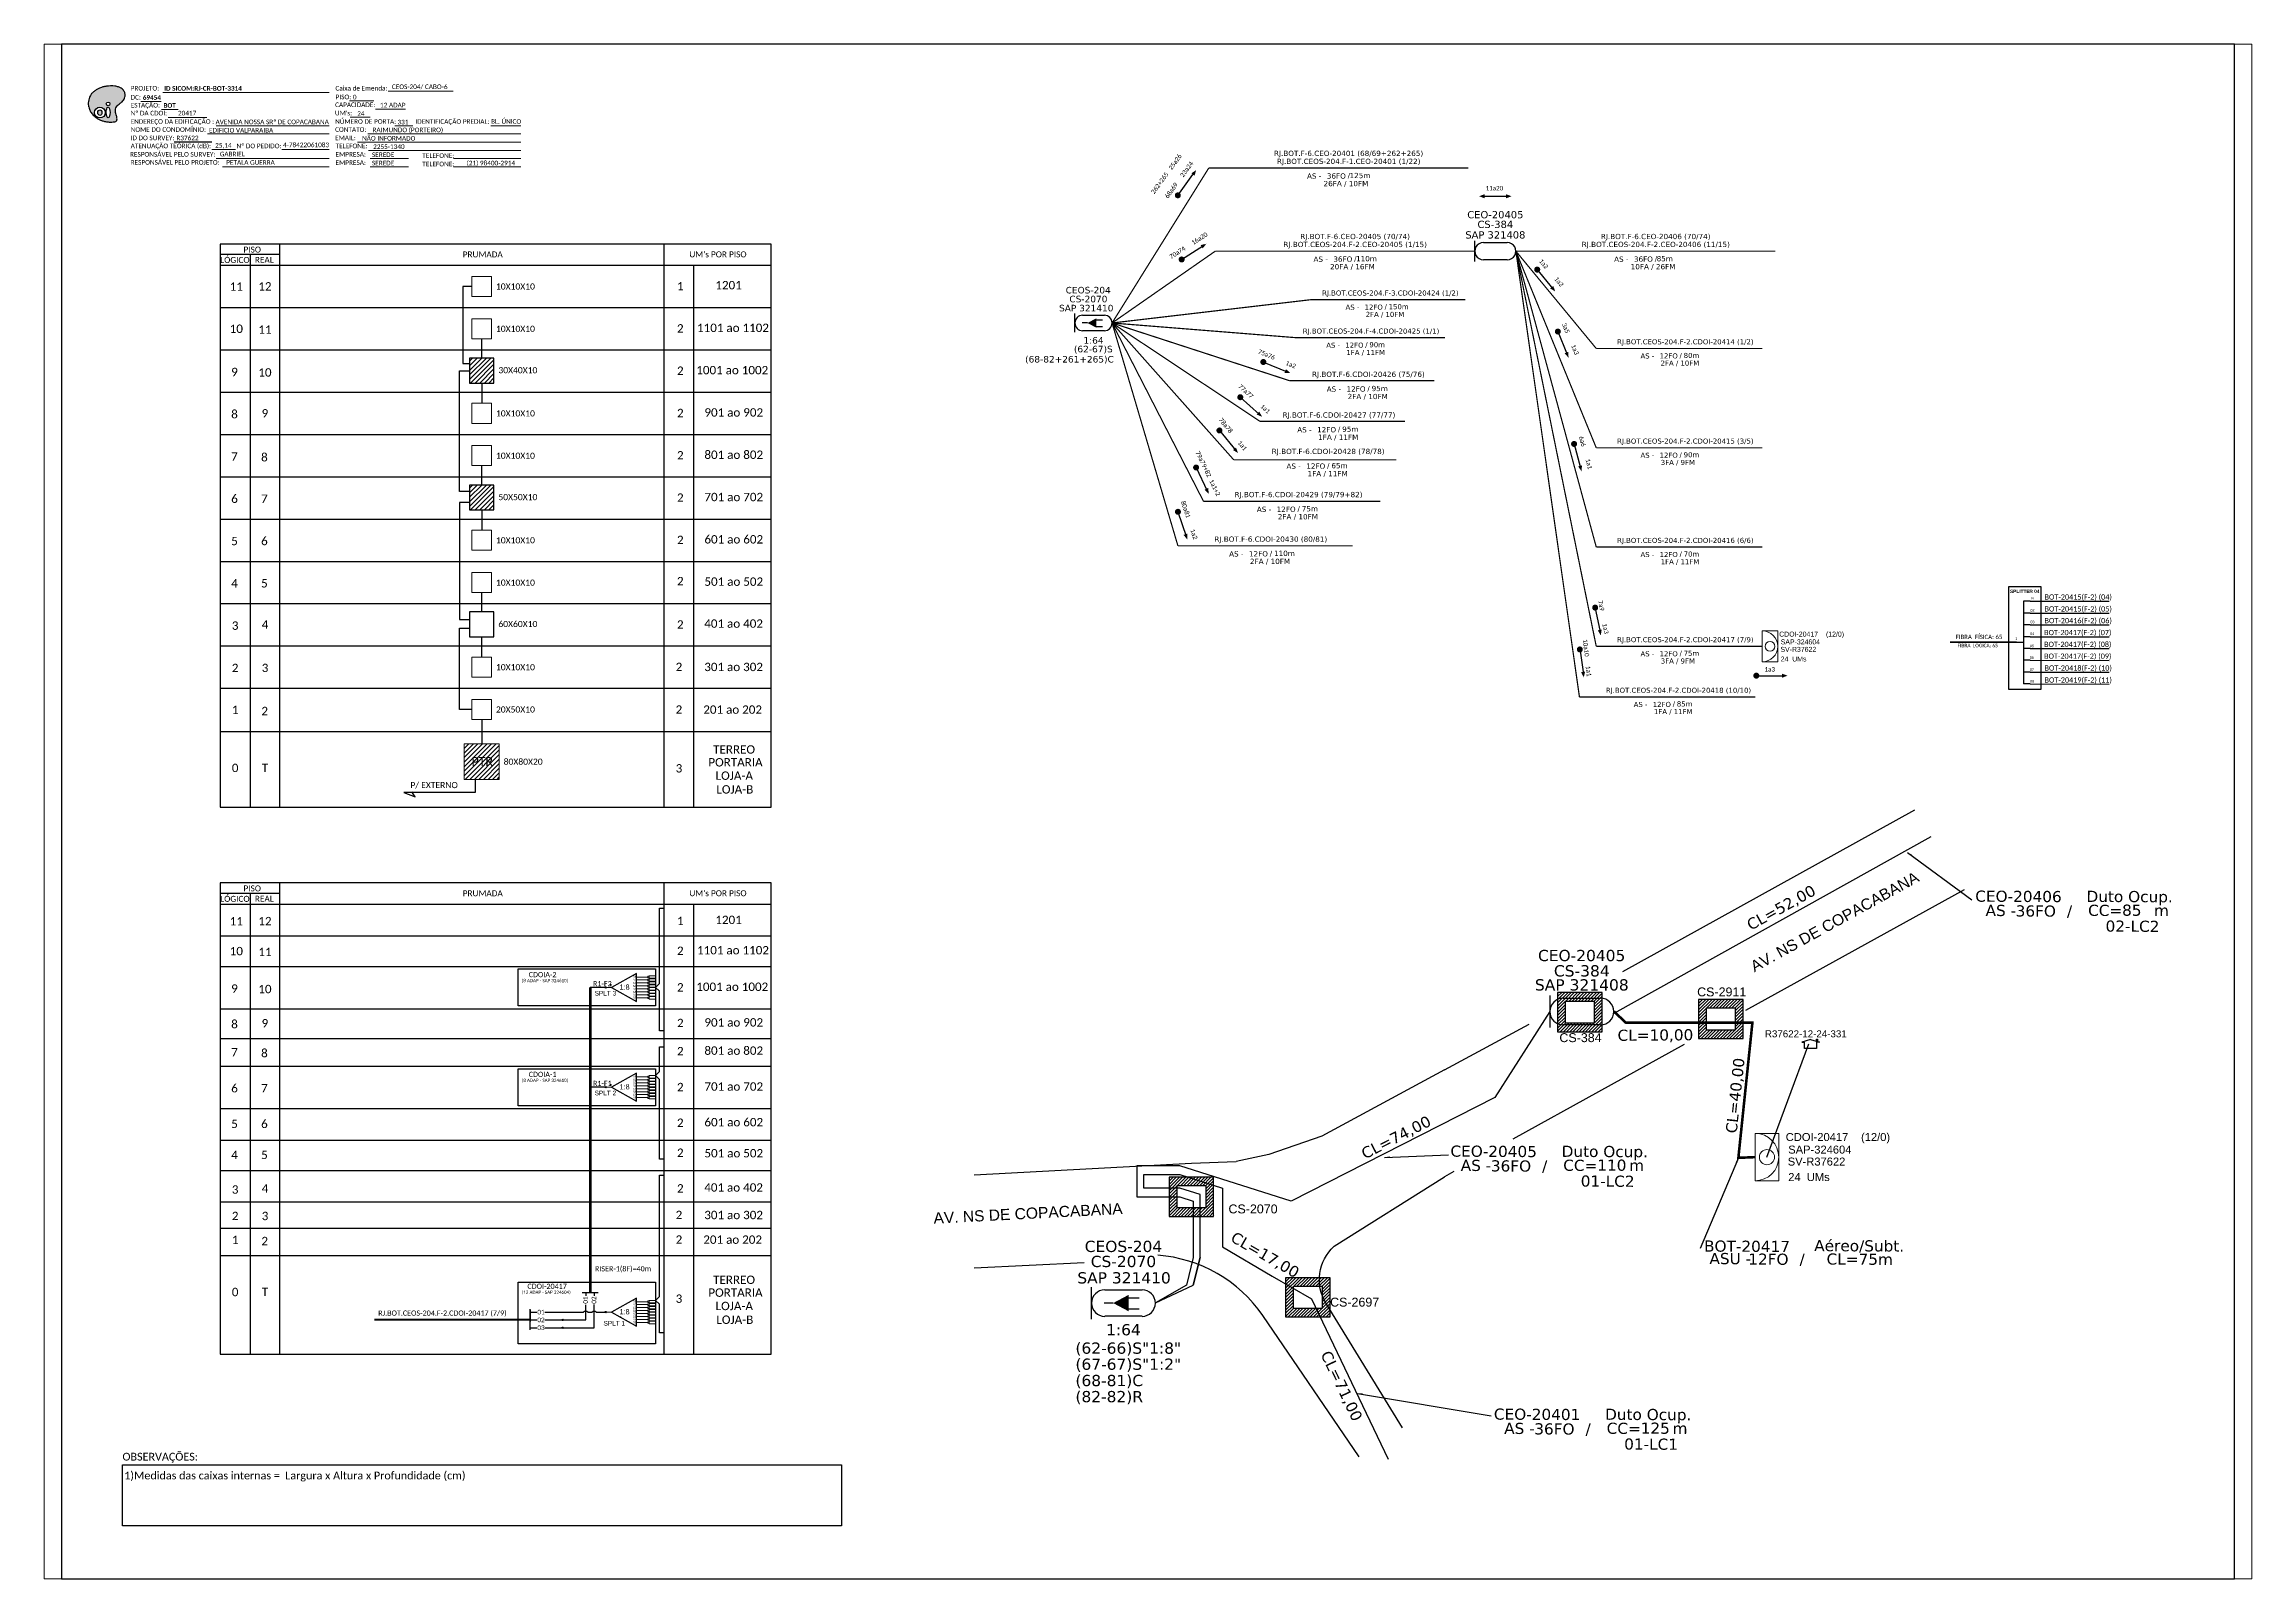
# Paper-space layout 'CDOI-20417' of a CAD drawing. Extents: x 30 to 144, y 66 to 145.
# The model-space entities are those that its viewports show. They can reach past a viewport. Long polylines and large blocks are cut down to what shows.
import ezdxf
from ezdxf.enums import TextEntityAlignment as Align

# ---------------------------------------------------------------- set-up
doc = ezdxf.new("R2010")
doc.units = 0
for name, color, linetype in [('10.1-Caixas Subterrâneas', 5, 'Continuous'), ('20.4-CEOS', 1, 'Continuous'), ('20.5-CEO', 1, 'Continuous'), ('CABO OPTICO EXISTENTE', 5, 'Continuous'), ('CAP a instalar', 1, 'Continuous'), ('celulas gpon', 7, 'Continuous'), ('label_cabos', 7, 'Continuous'), ('QUADRA', 7, 'Continuous'), ('Segmento de Logradouro Texto', 238, 'Continuous'), ('SETA', 7, 'Continuous'), ('surveys', 7, 'Continuous'), ('surveys legendas', 7, 'Continuous')]:
    doc.layers.add(name, color=color, linetype=linetype)
for name, color, linetype, lineweight in [("20.0-LEGENDA DOS CDO'S", 1, 'Continuous', 0), ('20.1-CDO_INTERIOR', 1, 'Continuous', 0), ('40.1-ETIQUETAS', 1, 'Continuous', 20)]:
    doc.layers.add(name, color=color, linetype=linetype, lineweight=lineweight)
doc.layers.add('DROP DE CLIENTE', color=140, linetype='Continuous', plot=False)
doc.styles.add('ARIAL', font='arial.ttf')
doc.styles.add('DIGICADE', font='arial.ttf')
doc.styles.add('MtXpl_Calibri', font='calibri.ttf')
doc.styles.add('siredit', font='verdana.ttf')
doc.styles.add('WMF-Calibri0', font='calibri.ttf')
doc.styles.add('WMF-Calibri1', font='calibrib.ttf')
doc.linetypes.add('FENCELINE1', pattern='A,0.25,-0.1,[133,ltypeshp.shx,S=0.1,R=0,X=-0.1,Y=0],-0.1,1', length=1.45)
doc.dimstyles.new('CC', dxfattribs={"dimtxt": 1, "dimasz": 2, "dimexe": 0.18, "dimexo": 0.0625, "dimgap": 0.09, "dimtad": 0, "dimdec": 0, "dimrnd": 1, "dimzin": 0, "dimdsep": 46, "dimtxsty": 'siredit', "dimblk": 'NONE', "dimcen": 0, "dimse1": 1, "dimse2": 1, "dimsd1": 1, "dimsd2": 1, "dimclrt": 7, "dimadec": 0, "dimazin": 0, "dimtfac": 1, "dimtdec": 0, "dimtofl": 0, "dimtmove": 0, "dimatfit": 3, "dimfxl": 0, "dimtolj": 1, "dimtzin": 0, "dimarcsym": 0})

# ---------------------------------------------------------------- blocks, each defined once
blk = doc.blocks.new('OI')
h = blk.add_hatch(color=40)
edge = h.paths.add_edge_path()
edge.add_spline(control_points=[(4.35, -0.67), (3.92, -0.99), (3.26, -1.5), (2.81, -2.59), (2.9, -3.5), (3.06, -4.27), (3.31, -4.85), (3.37, -5.39), (3.4, -5.88), (3.2, -6.4), (2.54, -6.61), (1.65, -6.63), (0.55, -6.67), (-0.56, -6.42), (-1.61, -6.14), (-2.77, -5.61), (-3.92, -4.77), (-4.89, -3.7), (-5.34, -2.65), (-5.6, -1.94), (-5.85, -0.96), (-5.71, 0.47), (-5.1, 2.02), (-4.14, 3.02), (-3.3, 3.61), (-2.37, 4.16), (-1.36, 4.44), (-0.56, 4.7), (0.79, 4.85), (2.24, 4.97), (3.79, 4.57), (4.67, 4.21), (5.44, 3.65), (5.76, 2.99), (6.03, 2.21), (6.01, 1.46), (5.72, 0.64), (5.31, 0.08), (4.88, -0.38), (4.51, -0.55), (4.35, -0.67)], knot_values=[0, 0, 0, 0, 1.60434, 2.417191, 3.427595, 4.282808, 4.776746, 5.304182, 5.888771, 6.258406, 6.858137, 7.79129, 8.986195, 10.124242, 11.187857, 12.242908, 13.953784, 15.414161, 16.515391, 17.349188, 17.675853, 19.552021, 21.515531, 22.568638, 23.63245, 24.621084, 25.782718, 26.745347, 27.142653, 29.870543, 31.004649, 31.921532, 32.709589, 33.801391, 34.042471, 35.192333, 35.971461, 36.628871, 37.254359, 37.836911, 37.836911, 37.836911, 37.836911], degree=3, periodic=0)
h.paths.add_polyline_path([(1.13, -0.87, -1), (-0.04, -0.87, -1)], flags=16)
edge = h.paths.add_edge_path(flags=16)
edge.add_ellipse((0.56, -3.59), major_axis=(-0.02, 1.71), ratio=0.361305, start_angle=0, end_angle=360)
h.paths.add_polyline_path([(-0.36, -3.62, -1), (-3.8, -3.62, -1)], flags=16)
edge = h.paths.add_edge_path(flags=0)
edge.add_ellipse((-2.08, -3.62), major_axis=(0, 0.885), ratio=0.758294, start_angle=0, end_angle=360)
at = {"color": 40}
for centre, radius in [((-2.08, -3.62), 1.72), ((0.54, -0.87), 0.587)]:
    blk.add_circle(centre, radius, dxfattribs=at)
blk.add_ellipse((-2.08, -3.62), major_axis=(0, 0.885), ratio=0.758294, start_param=-3.141592653589792, end_param=3.141592653589792, dxfattribs=at)
blk.add_ellipse((0.56, -3.59), major_axis=(-0.02, 1.71), ratio=0.361305, dxfattribs=at)
at = {"color": 40, "start_tangent": (-0.800898, -0.598801), "end_tangent": (-0.800898, -0.598801)}
blk.add_spline([(4.35, -0.67), (3.2, -1.78), (2.9, -2.54), (2.92, -3.55), (3.12, -4.38), (3.28, -4.85), (3.37, -5.37), (3.35, -5.95), (3.2, -6.29), (2.66, -6.55), (1.73, -6.63), (0.54, -6.62), (-0.58, -6.41), (-1.6, -6.11), (-2.56, -5.67), (-3.95, -4.67), (-4.89, -3.56), (-5.37, -2.56), (-5.64, -1.78), (-5.72, -1.46), (-5.63, 0.42), (-4.84, 2.22), (-4.13, 2.99), (-3.27, 3.62), (-2.4, 4.09), (-1.3, 4.47), (-0.37, 4.72), (0.02, 4.77), (2.75, 4.8), (3.85, 4.53), (4.69, 4.16), (5.31, 3.68), (5.85, 2.73), (5.93, 2.5), (5.94, 1.35), (5.67, 0.62), (5.29, 0.08), (4.84, -0.36), (4.35, -0.67)], degree=3, dxfattribs=at)
blk = doc.blocks.new('SPLT_1-8_SC-APC')
at = {"color": 1, "lineweight": 0}
blk.add_lwpolyline([(-17.04, -7.55), (-19.26, -7.55)], dxfattribs=at)
at = {"color": 1}
blk.add_lwpolyline([(-7.37, -2.1), (-17.04, -7.55), (-7.37, -13), (-7.37, -2.1)], dxfattribs=at)
at = {"color": 3, "lineweight": 0}
for points in [[(-2.99, -3.51), (-7.37, -3.51)], [(-7.37, -4.66), (-2.99, -4.66)], [(-7.37, -5.82), (-2.99, -5.82)], [(-7.37, -6.97), (-2.99, -6.97)], [(-7.37, -8.12), (-2.99, -8.12)], [(-2.41, -3.02), (-2.41, -4)], [(-2.41, -3.02), (0, -3.02)], [(-2.41, -4), (0, -4)], [(-2.41, -4.17), (-2.41, -5.16)], [(-2.41, -4.17), (0, -4.17)], [(-2.41, -5.16), (0, -5.16)], [(-2.41, -5.32), (-2.41, -6.31)], [(-2.41, -5.32), (0, -5.32)], [(-2.41, -6.31), (0, -6.31)], [(-2.41, -6.48), (-2.41, -7.46)], [(-2.41, -6.48), (0, -6.48)], [(-2.41, -7.46), (0, -7.46)], [(-2.41, -7.63), (-2.41, -8.62)], [(-2.41, -7.63), (0, -7.63)], [(-7.37, -9.28), (-2.99, -9.28)], [(-7.37, -10.43), (-2.99, -10.43)], [(-7.37, -11.58), (-2.99, -11.58)], [(-2.41, -8.62), (0, -8.62)], [(-2.41, -8.78), (-2.41, -9.77)], [(-2.41, -8.78), (0, -8.78)], [(-2.41, -9.77), (0, -9.77)], [(-2.41, -9.94), (-2.41, -10.92)], [(-2.41, -9.94), (0, -9.94)], [(-2.41, -10.92), (0, -10.92)], [(-2.41, -11.09), (-2.41, -12.08)], [(-2.41, -11.09), (0, -11.09)], [(-2.41, -12.08), (0, -12.08)]]:
    blk.add_lwpolyline(points, dxfattribs=at)
for points in [[(-2.99, -3.22), (-2.41, -3.22), (-2.41, -3.8), (-2.99, -3.8)], [(-2.99, -4.38), (-2.41, -4.38), (-2.41, -4.95), (-2.99, -4.95)], [(-2.99, -5.53), (-2.41, -5.53), (-2.41, -6.1), (-2.99, -6.1)], [(-2.99, -6.68), (-2.41, -6.68), (-2.41, -7.26), (-2.99, -7.26)], [(-2.99, -7.84), (-2.41, -7.84), (-2.41, -8.41), (-2.99, -8.41)], [(-2.99, -8.99), (-2.41, -8.99), (-2.41, -9.56), (-2.99, -9.56)], [(-2.99, -10.14), (-2.41, -10.14), (-2.41, -10.72), (-2.99, -10.72)], [(-2.99, -11.3), (-2.41, -11.3), (-2.41, -11.87), (-2.99, -11.87)]]:
    blk.add_lwpolyline(points, close=True, dxfattribs=at)
at = {"color": 1, "style": 'ARIAL'}
for s, height, p in [('1:8', 2, (-13.91, -8.4)), ('S1', 0.75, (-8.74, -3.78)), ('S2', 0.75, (-8.74, -4.97)), ('S3', 0.75, (-8.74, -6.18)), ('S4', 0.75, (-8.74, -7.36)), ('S5', 0.75, (-8.74, -8.57)), ('S6', 0.75, (-8.74, -9.69)), ('S7', 0.75, (-8.74, -10.78)), ('S8', 0.75, (-8.74, -11.9))]:
    blk.add_text(s, height=height, dxfattribs=at).set_placement(p)
blk = doc.blocks.new('SPLITTER FUTURO')
blk.add_point((0, 0))
at = {"style": 'ARIAL', "text_generation_flag": 6, "flags": 4}
for tag, p, height in [('SPLT', (-6.22, -4.1), 1.5), ('INSTAL.', (-6.25, -6.09), 1.25)]:
    blk.add_attdef(tag, p, '', height=height, rotation=180, dxfattribs=at)
blk = doc.blocks.new('ETIQUETA_RS5F')
at = {"layer": '40.1-ETIQUETAS', "color": 0, "style": 'siredit'}
blk.add_text('/', height=1.5, dxfattribs=at).set_placement((1.58, -1.95), align=Align.MIDDLE_RIGHT)
for tag, p in [('ETIQUETA_R_SECUNDARIA', (1.21, 2.1)), ('ETIQUETA_R_PRIMARIA', (1.21, 4.1)), ('F_ATIVAS/F_MORTAS', (1.14, -4.24))]:
    blk.add_attdef(tag, text='', height=1.5, dxfattribs=at).set_placement(p, align=Align.MIDDLE_CENTER)
for tag, p in [('TIPO_CABO', (-6.58, -2.12)), ('CAP_CABO', (0.4, -2.09))]:
    blk.add_attdef(tag, text='', height=1.5, dxfattribs=at).set_placement(p, align=Align.MIDDLE_RIGHT)
blk.add_attdef('METROS', text='', height=1.5, dxfattribs=at).set_placement((2.14, -1.95), align=Align.MIDDLE_LEFT)
for tag, p in [('FUSÃO_1', (0.85, -8.39)), ('FUSÃO_2', (0.85, -10.6)), ('FUSÃO_3', (0.85, -12.93)), ('FUSÃO_4', (0.85, -15.14)), ('FUSÃO_5', (0.85, -17.16))]:
    blk.add_attdef(tag, text='', height=1.5, dxfattribs=at).set_placement(p, align=Align.CENTER)
blk = doc.blocks.new('CEOS_RP_CT_DRT')
at = {"layer": '20.4-CEOS', "color": 0}
for p, q in [((-4.54, 1.19), (-1.19, 1.19)), ((-1.19, -1.19), (-4.54, -1.19))]:
    blk.add_line(p, q, dxfattribs=at)
for points in [[(-5.73, -1.43), (-5.73, 1.44)], [(-3.79, 0), (-4.59, 0)], [(-2.47, 0.48), (-1.45, 0.48)], [(-2.47, -0.52), (-1.45, -0.52)]]:
    blk.add_lwpolyline(points, dxfattribs=at)
blk.add_lwpolyline([(-3.79, 0, 0, 1.47, 0), (-2.41, 0, 1.47, 1.47, 0)], format="xyseb", dxfattribs=at)
for centre, start, end in [((-4.54, 0), 90, 270), ((-1.19, 0), 270, 90)]:
    blk.add_arc(centre, 1.19, start, end, dxfattribs=at)
at = {"layer": '20.4-CEOS', "color": 7, "style": 'siredit'}
for tag, p in [('Nº_DA_CEOS', (-2.86, 5.6)), ('LOCAL', (-2.86, 4.24)), ('SAP', (-2.86, 2.78)), ('RACIO_SPLITAGEM', (-2.86, -1.88)), ('FIBRAS_SPLITTER', (-2.86, -3.58)), ('RESERVA_FINAIS', (-2.86, -6.39)), ('FIBRAS_TOP_C', (-2.86, -5.08))]:
    blk.add_attdef(tag, text='', height=1.01, dxfattribs=at).set_placement(p, align=Align.TOP_CENTER)
blk = doc.blocks.new('SPLITTER_')
blk.add_point((0, 0))
at = {"style": 'ARIAL', "flags": 4}
blk.add_attdef('SPLT', (0, -3.26), '', height=1.5, dxfattribs=at)
blk = doc.blocks.new('*X8')
at = {"color": 0, "linetype": 'Continuous'}
for p, q in [((-1.25, 0.34099), (-0.49099, 1.1)), ((-1.25, 0.517767), (-0.667767, 1.1)), ((-1.25, 0.694544), (-0.844544, 1.1)), ((-1.25, 0.87132), (-1.02132, 1.1)), ((-1.25, 1.048097), (-1.198097, 1.1)), ((-1.25, 0.164214), (-0.8035, 0.610714)), ((-1.25, -0.012563), (-0.8035, 0.433937)), ((-1.25, -0.18934), (-0.8035, 0.25716)), ((-1.25, -0.366117), (-0.8035, 0.080383)), ((-0.789214, 0.625), (-0.314214, 1.1)), ((-0.612437, 0.625), (-0.137437, 1.1)), ((-0.43566, 0.625), (0.03934, 1.1)), ((-0.258883, 0.625), (0.216117, 1.1)), ((-0.082107, 0.625), (0.392893, 1.1)), ((0.09467, 0.625), (0.56967, 1.1)), ((0.271447, 0.625), (0.746447, 1.1)), ((0.448223, 0.625), (0.923223, 1.1)), ((0.625, 0.625), (1.1, 1.1)), ((0.801777, 0.625), (1.25, 1.073223)), ((0.8035, 0.449947), (1.25, 0.896447)), ((0.8035, 0.27317), (1.25, 0.71967)), ((0.8035, 0.096393), (1.25, 0.542893)), ((0.8035, -0.080383), (1.25, 0.366117)), ((0.8035, -0.25716), (1.25, 0.18934)), ((0.8035, -0.433937), (1.25, 0.012563)), ((-1.25, -0.542893), (-0.8035, -0.096393)), ((-1.25, -0.71967), (-0.8035, -0.27317)), ((-1.25, -0.896447), (-0.8035, -0.449947)), ((-1.25, -1.073223), (-0.801777, -0.625)), ((-1.1, -1.1), (-0.625, -0.625)), ((-0.923223, -1.1), (-0.448223, -0.625)), ((-0.746447, -1.1), (-0.271447, -0.625)), ((-0.56967, -1.1), (-0.09467, -0.625)), ((-0.392893, -1.1), (0.082107, -0.625)), ((-0.216117, -1.1), (0.258883, -0.625)), ((-0.03934, -1.1), (0.43566, -0.625)), ((0.137437, -1.1), (0.612437, -0.625)), ((0.314214, -1.1), (0.789214, -0.625)), ((0.49099, -1.1), (1.25, -0.34099)), ((0.667767, -1.1), (1.25, -0.517767)), ((0.8035, -0.610714), (1.25, -0.164214)), ((0.844544, -1.1), (1.25, -0.694544)), ((1.02132, -1.1), (1.25, -0.87132)), ((1.198097, -1.1), (1.25, -1.048097))]:
    blk.add_line(p, q, dxfattribs=at)
blk = doc.blocks.new('MANHOLE_MQ')
at = {"color": 0, "linetype": 'Continuous'}
for p, q in [((0.00000623, 0.00000569), (-0.00000627, 0.00000569)), ((-0.00000627, 0.00000569), (-0.00000627, -0.00000531)), ((-0.00000404, 0.00000331), (0.00000399, 0.00000331)), ((-0.00000404, -0.00000294), (-0.00000404, 0.00000331)), ((0.00000399, 0.00000331), (0.00000399, -0.00000294)), ((0.00000623, -0.00000531), (0.00000623, 0.00000569)), ((-0.00000627, -0.00000531), (0.00000623, -0.00000531)), ((0.00000399, -0.00000294), (-0.00000404, -0.00000294)), ((0.00000399, -0.00000294), (0.00000399, -0.00000294))]:
    blk.add_line(p, q, dxfattribs=at)
at = {"color": 0, "linetype": 'Continuous', "xscale": 5e-06, "yscale": 5e-06, "zscale": 1e-05}
blk.add_blockref('*X8', (-0.00000002, 0.00000019), dxfattribs=at)
blk = doc.blocks.new('Inst CB DT OCUP CFOA-SM-AS-80-TS-36')
at = {"layer": 'label_cabos', "color": 0, "style": 'siredit'}
for tag, flags, p in [('ID_ATIVIDADE', 3, (1.31, 2.67)), ('FATOR', 1, (11.56, 2.55))]:
    blk.add_attdef(tag, text='', height=1, rotation=359.69, dxfattribs=dict(at, flags=flags)).set_placement(p, align=Align.MIDDLE_CENTER)
for tag, p in [('TIPO_CABO', (1.76, 0)), ('DESTINO_CABO', (3.13, 1.26)), ('CABO', (4.69, -0.05)), ('/', (7.71, -0.05)), ('LANCE', (10.91, 0)), ('TIPO_CABO', (13.11, 1.24)), ('UND', (15.96, 0)), ('FID', (13.15, -1.41))]:
    blk.add_attdef(tag, text='', height=1, rotation=359.69, dxfattribs=at).set_placement(p, align=Align.MIDDLE_CENTER)
blk.add_attdef('QTDE', (12.43, -0.47), '', height=1, rotation=359.69, dxfattribs=at)
blk = doc.blocks.new('_None')
blk = doc.blocks.new('LEGENDA DOS CABOS')
at = {"layer": 'label_cabos', "color": 0, "style": 'siredit'}
for tag, p in [('ID', (4.24, 1.63)), ('XX', (14.31, 1.67)), ('TIPO_CABO', (2.74, 0.52)), ('CABO', (6.16, 0.47)), ('/', (9.19, 0.47)), ('METROS', (14.36, 0.47))]:
    blk.add_attdef(tag, text='', height=1, rotation=359.69, dxfattribs=at).set_placement(p, align=Align.MIDDLE_CENTER)
blk = doc.blocks.new('*U70')
at = {"layer": '20.4-CEOS', "color": 7, "style": 'siredit'}
for tag, p in [('FIBRAS_SPLITTER', (0, 0)), ('FIBRAS_TOP_C', (0, -4.13)), ('RESERVA_FINAIS', (0, -5.46))]:
    blk.add_attdef(tag, p, '', height=1.01, dxfattribs=at)
for tag, p, flags in [('ID_ATIVIDADE', (0, -6.77), 3), ('FATOR', (0, -8.09), 1), ('QTDE', (0, -9.4), 1), ('FID', (0, -10.71), 1)]:
    blk.add_attdef(tag, p, '', height=1.01, dxfattribs=dict(at, flags=flags))
blk = doc.blocks.new('*U69')
at = {"layer": '20.4-CEOS', "color": 7, "style": 'siredit'}
blk.add_attdef('FIBRAS_SPLITTER', (0, 0), '', height=1.01, dxfattribs=at)
for tag, p, flags in [('ID_ATIVIDADE', (0, -1.48), 3), ('FATOR', (0, -2.79), 1), ('QTDE', (0, -4.11), 1), ('FID', (0, -5.42), 1)]:
    blk.add_attdef(tag, p, '', height=1.01, dxfattribs=dict(at, flags=flags))
blk = doc.blocks.new('SURVEY_SURVEY')
for p, q in [((0, 0.0000127), (-0.0000126, 0.000009)), ((-0.0000126, 0.000009), (-0.0000086, 0.000009)), ((-0.0000086, 0), (-0.0000086, 0.000009)), ((0.0000086, 0), (-0.0000086, 0)), ((0, 0.0000127), (0.0000126, 0.000009)), ((0.0000084, 0.0000132), (0.0000098, 0.0000132)), ((0.0000084, 0.0000103), (0.0000084, 0.0000132)), ((0.0000126, 0.000009), (0.0000086, 0.000009)), ((0.0000086, 0.000009), (0.0000086, 0)), ((0.0000098, 0.0000132), (0.0000098, 0.0000099))]:
    blk.add_line(p, q)

msp = doc.modelspace()

# ---------------------------------------------------------------- hatches: boundary and pattern name
h = msp.add_hatch()
h.set_pattern_fill('ANSI31', color=1, scale=10, style=0)
h.set_pattern_definition([(45, (-459.6295, -73.2562), (-0.8838835, 0.8838835), [])])
h.paths.add_polyline_path([(151.99, 310.71), (165.56, 310.71), (165.56, 324.47), (151.99, 324.47)])
h.paths.add_polyline_path([(153.99, 315.06), (164.08, 315.06), (164.08, 320.21), (153.99, 320.21)], flags=24)
h = msp.add_hatch(color=3)
h.dxf.hatch_style = 1
edge = h.paths.add_edge_path()
edge.add_arc((206.77, 230.2), 0.242, 0, 360)
h = msp.add_hatch(color=3)
h.dxf.hatch_style = 1
edge = h.paths.add_edge_path()
edge.add_arc((206.77, 191.58), 0.242, 0, 360)
h = msp.add_hatch(color=3)
h.dxf.hatch_style = 1
edge = h.paths.add_edge_path()
edge.add_arc((206.74, 104.53), 0.256, 0, 360)
h = msp.add_hatch(color=3)
h.dxf.hatch_style = 1
edge = h.paths.add_edge_path()
edge.add_arc((190.11, 101.49), 0.256, 0, 360)
h = msp.add_hatch(color=3)
h.dxf.hatch_style = 1
edge = h.paths.add_edge_path()
edge.add_arc((190.11, 98.46), 0.256, 0, 360)

# ---------------------------------------------------------------- linework, layer by layer
for p, q in [((837.17, 595.26), (-3.83, 595.26)), ((-3.83, 595.26), (-3.83, 1.26)), ((837.17, 1.26), (837.17, 595.26)), ((436.86, 125.72), (434.2, 114.99)), ((-3.83, 1.26), (837.17, 1.26))]:
    msp.add_line(p, q)
at = {"color": 1, "linetype": 'Continuous'}
for p, q in [((154.04, 472.54), (155.25, 473.75)), ((154.04, 470.77), (157.01, 473.75)), ((154.04, 469.01), (158.78, 473.75)), ((154.04, 467.24), (160.55, 473.75)), ((154.04, 465.47), (162.32, 473.75)), ((154.48, 464.14), (163.51, 473.17)), ((156.25, 464.14), (163.51, 471.41)), ((158.02, 464.14), (163.51, 469.64)), ((159.79, 464.14), (163.51, 467.87)), ((161.55, 464.14), (163.51, 466.1)), ((163.32, 464.14), (163.51, 464.33)), ((154.04, 423.43), (155.25, 424.63)), ((154.04, 421.66), (157.01, 424.63)), ((154.04, 419.89), (158.78, 424.63)), ((154.04, 418.12), (160.55, 424.63)), ((154.04, 416.35), (162.32, 424.63)), ((154.48, 415.03), (163.51, 424.06)), ((156.25, 415.03), (163.51, 422.29)), ((158.02, 415.03), (163.51, 420.52)), ((159.79, 415.03), (163.51, 418.75)), ((161.55, 415.03), (163.51, 416.99)), ((163.32, 415.03), (163.51, 415.22))]:
    msp.add_line(p, q, dxfattribs=at)
at = {"color": 7, "linetype": 'Continuous'}
for p, q in [((755.57, 379.71), (755.57, 347.65)), ((758.17, 379.71), (755.57, 379.71)), ((758.17, 375.07), (755.57, 375.07)), ((758.17, 370.5), (755.57, 370.5)), ((752.87, 363.89), (755.56, 363.89)), ((758.17, 365.91), (755.57, 365.91)), ((758.17, 361.36), (755.57, 361.36)), ((758.17, 356.81), (755.57, 356.81)), ((758.17, 352.24), (755.57, 352.24)), ((758.17, 347.65), (755.57, 347.65))]:
    msp.add_line(p, q, dxfattribs=at)
at = {"color": 10, "linetype": 'Continuous'}
for p, q in [((758.17, 379.71), (788.71, 379.7)), ((758.17, 375.07), (788.71, 375.06)), ((758.17, 370.5), (788.71, 370.49)), ((758.17, 365.91), (788.71, 365.9)), ((758.17, 361.37), (788.71, 361.36)), ((758.17, 356.81), (788.71, 356.8)), ((758.17, 352.24), (788.71, 352.23)), ((758.17, 347.65), (788.71, 347.64))]:
    msp.add_line(p, q, dxfattribs=at)
at = {"color": 1, "linetype": 'Continuous', "lineweight": 60}
msp.add_line((752.87, 363.89), (727.19, 363.81), dxfattribs=at)
at = {"color": 5}
for p, q in [((206.77, 230.2), (200.77, 230.2)), ((206.77, 191.58), (200.77, 191.58))]:
    msp.add_line(p, q, dxfattribs=at)
at = {"color": 1}
msp.add_line((177.54, 105.46), (177.54, 100.87), dxfattribs=at)
at = {"color": 7, "lineweight": 0}
for points in [[(26.79, 573.09), (34.68, 573.09)], [(35.28, 576.58), (99.75, 576.58)], [(107.55, 573.3), (117.03, 573.3)], [(122.59, 577.07), (147.72, 577.07)], [(34.76, 570.02), (41.31, 570.02)], [(37.42, 566.95), (52.38, 566.95)], [(107.87, 567.06), (115.53, 567.06)], [(117.59, 570.19), (129.21, 570.19)], [(52.58, 560.6), (99.75, 560.6)], [(55.99, 563.71), (99.75, 563.71)], [(110.67, 557.36), (173.87, 557.36)], [(114.71, 560.6), (173.87, 560.6)], [(125.18, 563.71), (132.12, 563.71)], [(162.35, 563.71), (173.85, 563.71)], [(54.28, 554.57), (63.46, 554.57)], [(55.99, 551.02), (99.75, 551.02)], [(58.48, 547.78), (99.75, 547.78)], [(81.34, 554.57), (99.77, 554.57)], [(114.96, 554.13), (173.87, 554.13)], [(115.56, 551.02), (130.36, 551.02)], [(115.56, 547.78), (130.36, 547.78)], [(147.81, 551.02), (173.87, 551.02)], [(147.84, 547.78), (173.87, 547.78)]]:
    msp.add_lwpolyline(points, dxfattribs=at)
at = {"color": 7}
for points in [[(39.74, 557.54), (54.35, 557.54)], [(177.54, 98.46), (180.13, 98.46)], [(183.21, 98.45), (190.11, 98.46)]]:
    msp.add_lwpolyline(points, dxfattribs=at)
at = {"color": 7, "const_width": 1.16}
for points in [[(427.86, 536.31, 1), (428.54, 537.24, 1)], [(460.77, 472.5, 1), (461.85, 472.05, 1)], [(451.96, 459.03, 1), (452.82, 458.25, 1)], [(443.94, 446.22, 1), (444.67, 445.32, 1)], [(435.02, 431.95, 1), (435.52, 430.91, 1)], [(428.08, 414.84, 1), (428.44, 413.74, 1)], [(589.63, 377.76, 1), (589.86, 376.63, 1)], [(651.53, 350.85, 1), (652.7, 350.85, 1)]]:
    msp.add_lwpolyline(points, format="xyb", close=True, dxfattribs=at)
at = {"color": 0}
for points in [[(270.84, 517.94), (57.53, 517.94)], [(80.68, 513.83), (57.53, 513.83)], [(270.84, 270.67), (57.53, 270.67)], [(80.68, 266.56), (57.53, 266.56)]]:
    msp.add_lwpolyline(points, dxfattribs=at)
for points in [[(57.53, 517.94), (57.53, 300.02), (270.84, 300.02), (270.84, 517.94)], [(69.1, 513.83), (69.1, 300.02)], [(80.68, 300.02), (80.68, 517.94)], [(229.25, 517.94), (229.25, 300.02)], [(57.53, 509.72), (270.84, 509.72)], [(240.83, 300.02), (240.83, 509.72)], [(57.53, 493.34), (270.84, 493.34)], [(57.53, 476.97), (270.84, 476.97)], [(57.53, 460.6), (270.84, 460.6)], [(57.53, 444.23), (270.84, 444.23)], [(57.53, 427.86), (270.84, 427.86)], [(57.53, 411.48), (270.84, 411.48)], [(57.53, 395.11), (270.84, 395.11)], [(57.53, 378.74), (270.84, 378.74)], [(57.53, 362.37), (270.84, 362.37)], [(57.53, 346), (270.84, 346)], [(57.53, 329.32), (270.84, 329.32)], [(57.53, 270.67), (57.53, 88.31), (270.84, 88.31), (270.84, 270.67)], [(69.1, 266.56), (69.1, 88.31)], [(80.68, 88.31), (80.68, 270.67)], [(229.25, 270.67), (229.25, 88.31)], [(57.53, 262.45), (270.84, 262.45)], [(240.83, 88.31), (240.83, 262.45)], [(57.53, 250.16), (270.84, 250.16)], [(57.53, 238.31), (270.84, 238.31)], [(57.53, 221.94), (270.84, 221.94)], [(57.53, 210.37), (270.84, 210.37)], [(57.53, 199.7), (270.84, 199.7)], [(57.53, 183.33), (270.84, 183.33)], [(57.53, 171.03), (270.84, 171.03)], [(57.53, 159.28), (270.84, 159.28)], [(57.53, 147.23), (270.84, 147.23)], [(57.53, 136.99), (270.84, 136.99)], [(57.53, 126.45), (270.84, 126.45)]]:
    msp.add_lwpolyline(points)
at = {"const_width": 1.16}
msp.add_lwpolyline([(429.2, 511.64, 1), (430.18, 512.27, 1)], format="xyb", close=True, dxfattribs=at)
at = {"lineweight": 0}
for points in [[(162.61, 505.41), (154.95, 505.41), (154.95, 497.65), (162.61, 497.65)], [(162.61, 489.04), (154.95, 489.04), (154.95, 481.27), (162.61, 481.27)], [(162.61, 456.3), (154.95, 456.3), (154.95, 448.53), (162.61, 448.53)], [(162.61, 439.93), (154.95, 439.93), (154.95, 432.16), (162.61, 432.16)], [(162.61, 407.18), (154.95, 407.18), (154.95, 399.41), (162.61, 399.41)], [(162.61, 390.81), (154.95, 390.81), (154.95, 383.04), (162.61, 383.04)], [(162.61, 358.07), (154.95, 358.07), (154.95, 350.3), (162.61, 350.3)], [(162.61, 341.7), (154.95, 341.7), (154.95, 333.93), (162.61, 333.93)]]:
    msp.add_lwpolyline(points, close=True, dxfattribs=at)
at = {"color": 8, "const_width": 1.16}
for points in [[(566.95, 508.48, 1), (567.68, 507.58, 1)], [(575.08, 484.6, 1), (575.52, 483.53, 1)], [(581.44, 441.11, 1), (581.74, 439.99, 1)], [(583.74, 361.6, 1), (583.88, 360.45, 1)]]:
    msp.add_lwpolyline(points, format="xyb", close=True, dxfattribs=at)
at = {"color": 3}
for points in [[(154.95, 501.53), (151.44, 501.53), (151.44, 471.71), (154.04, 471.71)], [(158.78, 473.75), (158.78, 481.27)], [(154.04, 422.09), (150.11, 422.09), (150.11, 468.84), (154.04, 468.84)], [(158.78, 464.14), (158.78, 456.3)], [(158.78, 424.63), (158.78, 432.16)], [(154.04, 417.89), (150.11, 417.89), (150.11, 372.6), (154.04, 372.6)], [(158.78, 415.03), (158.78, 407.18)], [(158.78, 375.52), (158.78, 383.04)], [(154.95, 337.81), (150.11, 337.81), (150.11, 369.25), (154.04, 369.25)], [(158.78, 358.07), (158.78, 365.91)], [(158.78, 333.93), (158.78, 324.47)], [(229.25, 213.44), (227.6, 213.44), (227.6, 228.7), (226.03, 230.21), (227.6, 231.71), (227.6, 260.94), (229.25, 260.94)], [(229.25, 163.71), (227.6, 163.71), (227.6, 194.6), (226.03, 196.11), (227.6, 197.62), (227.6, 207.22), (229.25, 207.22)], [(229.25, 96.48), (227.6, 96.48), (227.6, 107.55), (226.03, 109.06), (227.6, 110.57), (227.6, 157.48), (229.25, 157.48)], [(177.54, 104.53), (180.13, 104.53)], [(183.21, 104.53), (192.49, 104.53)], [(192.49, 104.53), (198.22, 104.53)], [(199.78, 104.53), (201.52, 104.53)], [(203.09, 104.53), (206.74, 104.53)]]:
    msp.add_lwpolyline(points, dxfattribs=at)
at = {"color": 1, "linetype": 'Continuous'}
for points in [[(163.51, 473.75), (154.04, 473.75), (154.04, 464.14), (163.51, 464.14)], [(163.51, 424.63), (154.04, 424.63), (154.04, 415.03), (163.51, 415.03)]]:
    msp.add_lwpolyline(points, close=True, dxfattribs=at)
at = {"color": 7}
msp.add_lwpolyline([(749.69, 345.59), (762.44, 345.59), (762.44, 385.21), (749.69, 385.21)], close=True, dxfattribs=at)
at = {"color": 7, "linetype": 'Continuous'}
msp.add_lwpolyline([(163.51, 375.52), (154.04, 375.52), (154.04, 365.91), (163.51, 365.91)], close=True, dxfattribs=at)
at = {"color": 1, "lineweight": 0}
msp.add_lwpolyline([(151.99, 324.47), (165.56, 324.47), (165.56, 310.71), (151.99, 310.71)], close=True, dxfattribs=at)
at = {"color": 1}
for points in [[(156.27, 310.71), (156.27, 305.6), (128.64, 305.6)], [(128.64, 305.6), (133.05, 304.01)], [(133.05, 304.01), (131.65, 305.84)], [(177.54, 97.67), (177.54, 105.61)]]:
    msp.add_lwpolyline(points, dxfattribs=at)
for points in [[(172.9, 237.36), (226.03, 237.36), (226.03, 223.04), (172.9, 223.04)], [(172.9, 198.74), (226.03, 198.74), (226.03, 184.42), (172.9, 184.42)], [(172.9, 116.13), (226.03, 116.13), (226.03, 92.24), (172.9, 92.24)]]:
    msp.add_lwpolyline(points, close=True, dxfattribs=at)
at = {"color": 5, "const_width": 1}
msp.add_lwpolyline([(200.77, 230.2), (200.77, 114.16), (200.77, 114.16), (200.77, 112.09)], dxfattribs=at)
at = {"color": 5}
for points in [[(197.65, 112.09), (203.9, 112.08)], [(199, 112.09), (199, 110.77)], [(202.28, 112.09), (202.28, 110.77)], [(190.11, 98.46), (202.31, 98.46), (202.31, 107.44)], [(190.11, 101.49), (199, 101.49), (199, 107.41)]]:
    msp.add_lwpolyline(points, dxfattribs=at)
at = {"color": 1}
msp.add_lwpolyline([(117.18, 101.61, 0.8, 0.8, 0), (177.54, 101.64, 0.8, 0.8, 0)], format="xyseb", dxfattribs=at)
at = {"color": 2}
for points in [[(177.54, 101.49), (180.13, 101.49)], [(183.21, 101.49), (190.11, 101.49)]]:
    msp.add_lwpolyline(points, dxfattribs=at)
at = {"color": 0}
msp.add_lwpolyline([(19.73, 45.46), (297.98, 45.46), (297.98, 21.75), (19.73, 21.75)], close=True, dxfattribs=at)
at = {"color": 3}
for centre, radius in [((206.77, 230.2), 0.242), ((206.77, 191.58), 0.242), ((206.74, 104.53), 0.256), ((190.11, 101.49), 0.256), ((190.11, 98.46), 0.256)]:
    msp.add_circle(centre, radius, dxfattribs=at)
for centre in [(199, 103.78), (202.31, 103.78)]:
    msp.add_arc(centre, 1.08, 43.74027, 136.25973, dxfattribs=at)
at = {"layer": '20.1-CDO_INTERIOR', "color": 1, "lineweight": 18}
for points in [[(660.43, 356.21), (660.43, 368.21), (654.43, 368.21), (654.43, 356.21)], [(660.81, 155.35), (660.82, 173.67), (651.66, 173.68), (651.65, 155.36)]]:
    msp.add_lwpolyline(points, close=True, dxfattribs=at)
for centre, radius in [((657.43, 362.21), 1.92), ((656.24, 164.52), 2.93)]:
    msp.add_circle(centre, radius, dxfattribs=at)
for centre, radius, start, end in [((654.43, 362.21), 6, 270, 90), ((651.66, 164.52), 9.16, 269.97241, 89.97241)]:
    msp.add_arc(centre, radius, start, end, dxfattribs=at)
at = {"layer": '20.4-CEOS', "color": 7}
for p, q in [((399.95, 113.17), (414.37, 113.17)), ((414.37, 102.9), (399.95, 102.9))]:
    msp.add_line(p, q, dxfattribs=at)
for points in [[(394.82, 101.84), (394.82, 114.23)], [(403.18, 108.03), (399.72, 108.03)], [(408.87, 110.07), (413.24, 110.07)], [(408.87, 105.8), (413.24, 105.8)]]:
    msp.add_lwpolyline(points, dxfattribs=at)
msp.add_lwpolyline([(403.18, 108.03, 0, 6.34, 0), (409.13, 108.03, 6.34, 6.34, 0)], format="xyseb", dxfattribs=at)
for centre, start, end in [((399.95, 108.03), 90, 270), ((414.37, 108.03), 270, 90)]:
    msp.add_arc(centre, 5.14, start, end, dxfattribs=at)
at = {"layer": '20.5-CEO', "color": 5}
for p, q in [((577.34, 226.01), (591.81, 226.01)), ((591.81, 215.69), (577.34, 215.69))]:
    msp.add_line(p, q, dxfattribs=at)
msp.add_lwpolyline([(572.18, 227.07), (572.18, 214.63)], dxfattribs=at)
for centre, start, end in [((577.34, 220.85), 90, 270), ((591.81, 220.85), 270, 90)]:
    msp.add_arc(centre, 5.16, start, end, dxfattribs=at)
at = {"layer": 'CAP a instalar', "color": 5, "linetype": 'Continuous'}
for p, q in [((543.15, 511.18), (543.15, 519.16)), ((546.46, 518.48), (555.74, 518.48)), ((555.74, 511.87), (546.46, 511.86))]:
    msp.add_line(p, q, dxfattribs=at)
at = {"layer": 'CAP a instalar', "color": 7, "linetype": 'FENCELINE1', "ltscale": 12}
for p, q in [((597.1, 220.23), (719.79, 288.65)), ((572.18, 220.94), (550.87, 187.63)), ((550.87, 187.63), (472.11, 147.47)), ((428.93, 161.18), (412.36, 161.18)), ((412.36, 161.18), (412.36, 149.11)), ((415.01, 152.56), (415.01, 157.73)), ((415.01, 157.73), (428.93, 157.73)), ((472.11, 147.47), (428.93, 161.18)), ((428.93, 157.73), (445.49, 152.46)), ((412.36, 149.11), (428.93, 149.11)), ((428.93, 152.56), (415.01, 152.56)), ((436.86, 150.03), (428.93, 152.56)), ((428.93, 149.11), (434.16, 147.45)), ((434.16, 147.45), (434.2, 125.71)), ((436.86, 125.71), (436.86, 150.03)), ((445.49, 152.46), (445.49, 129.77)), ((445.49, 129.77), (464.74, 118.47)), ((434.2, 125.71), (431.54, 114.99)), ((434.2, 114.99), (436.86, 125.71)), ((419.51, 108.06), (434.2, 114.99)), ((431.54, 114.99), (419.52, 108.06)), ((464.74, 118.47), (479.98, 109.63)), ((479.98, 109.63), (509.65, 47.65))]:
    msp.add_line(p, q, dxfattribs=at)
at = {"layer": 'CAP a instalar', "color": 7, "linetype": 'FENCELINE1', "ltscale": 12, "const_width": 0.464}
for points in [[(440.18, 547.34), (402.75, 487.37)], [(440.18, 547.34), (540.64, 547.34)], [(442.69, 515.17), (402.75, 487.37)], [(442.69, 515.17), (543.15, 515.17)], [(559.05, 515.18), (659.51, 515.18)], [(428.24, 401.11), (402.75, 487.37)], [(438.13, 418.37), (402.75, 487.37)], [(449.83, 434.43), (402.75, 487.37)], [(460.03, 449.29), (402.75, 487.37)], [(471.43, 465.04), (402.75, 487.37)], [(471.43, 465.04), (527.49, 465.04)], [(460.03, 449.29), (516.1, 449.29)], [(449.83, 434.43), (512.82, 434.43)], [(438.13, 418.37), (506.6, 418.37)], [(428.24, 401.11), (495.87, 401.11)]]:
    msp.add_lwpolyline(points, dxfattribs=at)
at = {"layer": 'CAP a instalar', "color": 8, "linetype": 'FENCELINE1', "ltscale": 12, "const_width": 0.464}
for points in [[(559.05, 515.17), (590.16, 477.5)], [(559.05, 515.17), (590.16, 439.07)], [(559.05, 515.17), (590.16, 400.64)], [(559.05, 515.17), (583.66, 342.62)], [(402.75, 487.37), (479.63, 496.38)], [(479.63, 496.38), (539.43, 496.38)], [(474.26, 481.66), (402.75, 487.37)], [(474.26, 481.66), (531.61, 481.66)], [(590.16, 477.5), (654.43, 477.5)], [(590.16, 439.07), (654.43, 439.07)], [(590.16, 400.64), (654.43, 400.64)], [(583.66, 342.62), (651.78, 342.62)]]:
    msp.add_lwpolyline(points, dxfattribs=at)
at = {"layer": 'CAP a instalar', "color": 1, "linetype": 'FENCELINE1', "ltscale": 12, "const_width": 0.464}
for points in [[(559.05, 515.18), (590.16, 362.21)], [(590.16, 362.21), (654.43, 362.21)]]:
    msp.add_lwpolyline(points, dxfattribs=at)
at = {"layer": 'CAP a instalar', "color": 1, "linetype": 'FENCELINE1', "ltscale": 8, "const_width": 1}
msp.add_lwpolyline([(651.65, 164.52), (645.17, 164.24), (650.6, 216.53), (629.76, 216.53), (611.68, 216.53), (601.64, 216.53), (596.97, 220.94)], dxfattribs=at)
at = {"layer": 'CAP a instalar', "color": 5, "linetype": 'Continuous'}
for centre, major_axis, start_param, end_param in [((546.46, 515.17), (-2.34, 2.34), -0.785173, 2.35642), ((555.74, 515.17), (2.34, 2.34), 3.927216, 7.068809)]:
    msp.add_ellipse(centre, major_axis=major_axis, ratio=1, start_param=start_param, end_param=end_param, dxfattribs=at)
at = {"layer": 'DROP DE CLIENTE'}
msp.add_lwpolyline([(656.24, 164.52), (672.51, 208.39)], dxfattribs=at)
at = {"layer": 'QUADRA', "color": 4, "ltscale": 5e-05, "elevation": -0.51}
for points in [[(600.39, 236.37), (713.47, 298.93)], [(732.55, 267.92), (647.99, 221.25)], [(531.46, 198.24), (564.18, 216.01)], [(624.2, 208.12), (557.85, 171.49)], [(531.46, 198.24), (483.98, 172.68), (463.44, 165.57), (450.8, 162.88)], [(349.42, 157.67), (433.53, 162.16), (450.8, 162.88)], [(535.05, 158.91), (531.46, 156.93)], [(391.9, 123.66), (349.42, 121.55)]]:
    msp.add_lwpolyline(points, dxfattribs=at)
for points in [[(515.16, 59.77), (485.56, 107.91, -0.361157), (488.72, 130.02), (531.46, 156.93)], [(498.38, 48.58), (461.08, 103.17, 0.228166), (420.51, 126.53)]]:
    msp.add_lwpolyline(points, format="xyb", dxfattribs=at)
at = {"layer": 'SETA', "color": 7}
for points in [[(428.2, 536.77), (434.06, 544.84)], [(461.31, 472.27), (470.52, 468.47)], [(452.39, 458.64), (459.79, 451.97)], [(444.31, 445.77), (450.63, 438.07)], [(435.27, 431.43), (439.59, 422.45)], [(428.26, 414.29), (431.41, 404.83)], [(589.67, 377.56), (591.64, 367.78)], [(652.11, 350.85), (662.1, 350.85)]]:
    msp.add_lwpolyline(points, dxfattribs=at)
at = {"layer": 'SETA'}
for points in [[(546.11, 536.41), (556.08, 536.41)], [(429.69, 511.96), (438.1, 517.3)]]:
    msp.add_lwpolyline(points, dxfattribs=at)
at = {"layer": 'SETA', "color": 8}
for points in [[(567.08, 508.32), (573.41, 500.61)], [(575.16, 484.41), (578.92, 475.17)], [(581.49, 440.92), (584.09, 431.28)], [(583.76, 361.4), (585.05, 352.31)]]:
    msp.add_lwpolyline(points, dxfattribs=at)
at = {"layer": 'SETA', "color": 7}
for points in [[(433.43, 545.29), (435.31, 546.56), (434.68, 544.38)], [(470.09, 469.5), (471.75, 467.98), (469.5, 468.07)], [(459.73, 453.09), (460.79, 451.09), (458.69, 451.94)], [(450.73, 439.18), (451.48, 437.05), (449.54, 438.2)], [(439.96, 423.51), (440.18, 421.26), (438.56, 422.84)], [(431.9, 405.84), (431.84, 403.58), (430.44, 405.35)], [(592.26, 368.72), (591.92, 366.48), (590.74, 368.41)], [(662.1, 351.63), (664.23, 350.85), (662.1, 350.08)]]:
    msp.add_solid(points, dxfattribs=at)
at = {"layer": 'SETA'}
for points in [[(546.91, 537.2), (544.79, 536.42), (546.91, 535.65)], [(555.28, 537.2), (557.4, 536.42), (555.28, 535.65)], [(437.01, 517.54), (439.21, 518.02), (437.83, 516.23)]]:
    msp.add_solid(points, dxfattribs=at)
at = {"layer": 'SETA', "color": 8}
for points in [[(573.52, 501.73), (574.27, 499.59), (572.32, 500.74)], [(579.35, 476.21), (579.44, 473.95), (577.92, 475.62)], [(584.65, 432.26), (584.46, 430), (583.15, 431.85)], [(585.82, 352.41), (585.35, 350.2), (584.29, 352.2)]]:
    msp.add_solid(points, dxfattribs=at)

# ---------------------------------------------------------------- block references
at = {"color": 7, "xscale": 1.213923925163967, "yscale": 1.213923925163967, "zscale": 1.213923925163967, "rotation": 0.1532896023949059}
msp.add_blockref('OI', (13.47, 573.2), dxfattribs=at)
ref = msp.add_blockref('SPLITTER FUTURO', (208.68, 231.15))
ref.add_attrib('SPLT', 'SPLT 3', (202.46, 227.06), dxfattribs={"height": 1.79, "rotation": 180, "style": 'ARIAL', "text_generation_flag": 6})
at = {"color": 3}
for p in [(226.03, 237.74), (226.03, 199.13), (226.03, 112.08)]:
    msp.add_blockref('SPLT_1-8_SC-APC', p, dxfattribs=at)
ref = msp.add_blockref('SPLITTER FUTURO', (208.68, 192.54))
ref.add_attrib('SPLT', 'SPLT 2', (202.46, 188.44), dxfattribs={"height": 1.79, "rotation": 180, "style": 'ARIAL', "text_generation_flag": 6})
at = {"color": 7}
ref = msp.add_blockref('SPLITTER_', (212.44, 102.57), dxfattribs=dict(at, xscale=-1))
ref.add_attrib('SPLT', 'SPLT 1', (205.91, 99.31), dxfattribs={"height": 1.79, "style": 'ARIAL'})
at = {"layer": '10.1-Caixas Subterrâneas', "color": 30, "xscale": 1378715.069814654, "yscale": 1378715.069814654, "zscale": 1378715.069814654}
for p, rotation in [((583.81, 220.89), 180.0000000000628), ((638.35, 218.25), 180.0000000000628), ((433.42, 149.42), 180.0000000000631), ((478.49, 110.5), 180.000000000063)]:
    msp.add_blockref('MANHOLE_MQ', p, dxfattribs=dict(at, rotation=rotation))
at = {"layer": '20.4-CEOS', "color": 7}
ref = msp.add_blockref('CEOS_RP_CT_DRT', (402.75, 487.37), dxfattribs=dict(at, xscale=2.510150000543379, yscale=2.510150000543379, zscale=2.510149994466086))
ref.add_attrib('Nº_DA_CEOS', 'CEOS-204', dxfattribs={"color": 7, "height": 2.534, "style": 'siredit'}).set_placement((393.52, 501.35), align=Align.TOP_CENTER)
ref.add_attrib('LOCAL', 'CS-2070', dxfattribs={"color": 7, "height": 2.534, "style": 'siredit'}).set_placement((393.59, 497.91), align=Align.TOP_CENTER)
ref.add_attrib('SAP', 'SAP 321410', dxfattribs={"color": 7, "height": 2.534, "style": 'siredit'}).set_placement((392.76, 494.4), align=Align.TOP_CENTER)
ref.add_attrib('RACIO_SPLITAGEM', '1:64', dxfattribs={"color": 7, "height": 2.534, "style": 'siredit'}).set_placement((395.56, 481.9), align=Align.TOP_CENTER)
ref.add_attrib('FIBRAS_SPLITTER', '(62-67)S', dxfattribs={"color": 7, "height": 2.534, "style": 'siredit'}).set_placement((395.49, 478.54), align=Align.TOP_CENTER)
ref.add_attrib('FIBRAS_TOP_C', '(68-82+261+265)C', dxfattribs={"color": 7, "height": 2.5344, "style": 'siredit'}).set_placement((386.26, 474.61), align=Align.TOP_CENTER)
at = {"layer": '20.4-CEOS', "color": 0, "lineweight": 0}
ref = msp.add_blockref('*U70', (388.57, 88.42), dxfattribs=dict(at, xscale=4.311346865216473, yscale=4.311346865216473, zscale=4.311346865216473))
ref.add_attrib('FIBRAS_SPLITTER', '(62-66)S"1:8"', (388.57, 88.42), dxfattribs={"color": 7, "height": 4.3531, "style": 'siredit'})
ref.add_attrib('FIBRAS_TOP_C', '(68-81)C', (388.57, 75.88), dxfattribs={"color": 7, "height": 4.353, "style": 'siredit'})
ref.add_attrib('RESERVA_FINAIS', '(82-82)R', (388.57, 69.65), dxfattribs={"color": 7, "height": 4.353, "style": 'siredit'})
at = {"layer": '20.4-CEOS', "color": 0, "lineweight": 0, "xscale": 4.311346865216473, "yscale": 4.311346865216473, "zscale": 4.311346865216473}
msp.add_blockref('*U69', (388.57, 82.2), dxfattribs=at).add_auto_attribs({'FIBRAS_SPLITTER': '(67-67)S"1:2"'})
at = {"layer": 'CAP a instalar', "color": 7, "linetype": 'FENCELINE1', "ltscale": 7}
ref = msp.add_blockref('ETIQUETA_RS5F', (492.74, 547.09), dxfattribs=dict(at, xscale=1.354436438198684, yscale=1.354436438198684, zscale=1.354436438198684))
ref.add_attrib('ETIQUETA_R_PRIMARIA', 'RJ.BOT.F-6.CEO-20401 (68/69+262+265)', dxfattribs={"layer": '40.1-ETIQUETAS', "color": 0, "height": 2.0317, "style": 'siredit'}).set_placement((494.29, 553.02), align=Align.MIDDLE_CENTER)
ref.add_attrib('ETIQUETA_R_SECUNDARIA', 'RJ.BOT.CEOS-204.F-1.CEO-20401 (1/22)', dxfattribs={"layer": '40.1-ETIQUETAS', "color": 0, "height": 2.0317, "style": 'siredit'}).set_placement((494.34, 549.94), align=Align.MIDDLE_CENTER)
ref.add_attrib('TIPO_CABO', 'AS -', dxfattribs={"layer": '40.1-ETIQUETAS', "color": 0, "height": 2.032, "style": 'siredit'}).set_placement((483.78, 544.23), align=Align.MIDDLE_RIGHT)
ref.add_attrib('CAP_CABO', '36FO', dxfattribs={"layer": '40.1-ETIQUETAS', "color": 0, "height": 2.032, "style": 'siredit'}).set_placement((493.23, 544.26), align=Align.MIDDLE_RIGHT)
ref.add_attrib('METROS', '125m', dxfattribs={"layer": '40.1-ETIQUETAS', "color": 0, "height": 2.032, "style": 'siredit'}).set_placement((494.68, 544.45), align=Align.MIDDLE_LEFT)
ref.add_attrib('F_ATIVAS/F_MORTAS', '26FA / 10FM', dxfattribs={"layer": '40.1-ETIQUETAS', "color": 0, "height": 2.0317, "style": 'siredit'}).set_placement((493.28, 541.34), align=Align.MIDDLE_CENTER)
ref = msp.add_blockref('ETIQUETA_RS5F', (495.25, 514.92), dxfattribs=dict(at, xscale=1.354436438198684, yscale=1.354436438198684, zscale=1.354436438198684))
ref.add_attrib('ETIQUETA_R_PRIMARIA', 'RJ.BOT.F-6.CEO-20405 (70/74)', dxfattribs={"layer": '40.1-ETIQUETAS', "color": 0, "height": 2.0317, "style": 'siredit'}).set_placement((496.81, 520.85), align=Align.MIDDLE_CENTER)
ref.add_attrib('ETIQUETA_R_SECUNDARIA', 'RJ.BOT.CEOS-204.F-2.CEO-20405 (1/15)', dxfattribs={"layer": '40.1-ETIQUETAS', "color": 0, "height": 2.0317, "style": 'siredit'}).set_placement((496.85, 517.77), align=Align.MIDDLE_CENTER)
ref.add_attrib('TIPO_CABO', 'AS -', dxfattribs={"layer": '40.1-ETIQUETAS', "color": 0, "height": 2.032, "style": 'siredit'}).set_placement((486.29, 512.06), align=Align.MIDDLE_RIGHT)
ref.add_attrib('CAP_CABO', '36FO', dxfattribs={"layer": '40.1-ETIQUETAS', "color": 0, "height": 2.032, "style": 'siredit'}).set_placement((495.75, 512.09), align=Align.MIDDLE_RIGHT)
ref.add_attrib('METROS', '110m', dxfattribs={"layer": '40.1-ETIQUETAS', "color": 0, "height": 2.032, "style": 'siredit'}).set_placement((497.2, 512.28), align=Align.MIDDLE_LEFT)
ref.add_attrib('F_ATIVAS/F_MORTAS', '20FA / 16FM', dxfattribs={"layer": '40.1-ETIQUETAS', "color": 0, "height": 2.0317, "style": 'siredit'}).set_placement((495.8, 509.17), align=Align.MIDDLE_CENTER)
ref = msp.add_blockref('ETIQUETA_RS5F', (611.61, 514.93), dxfattribs=dict(at, xscale=1.354436438198684, yscale=1.354436438198684, zscale=1.354436438198684))
ref.add_attrib('ETIQUETA_R_PRIMARIA', 'RJ.BOT.F-6.CEO-20406 (70/74)', dxfattribs={"layer": '40.1-ETIQUETAS', "color": 0, "height": 2.0317, "style": 'siredit'}).set_placement((613.16, 520.85), align=Align.MIDDLE_CENTER)
ref.add_attrib('ETIQUETA_R_SECUNDARIA', 'RJ.BOT.CEOS-204.F-2.CEO-20406 (11/15)', dxfattribs={"layer": '40.1-ETIQUETAS', "color": 0, "height": 2.0317, "style": 'siredit'}).set_placement((613.21, 517.78), align=Align.MIDDLE_CENTER)
ref.add_attrib('TIPO_CABO', 'AS -', dxfattribs={"layer": '40.1-ETIQUETAS', "color": 0, "height": 2.032, "style": 'siredit'}).set_placement((602.65, 512.06), align=Align.MIDDLE_RIGHT)
ref.add_attrib('CAP_CABO', '36FO', dxfattribs={"layer": '40.1-ETIQUETAS', "color": 0, "height": 2.032, "style": 'siredit'}).set_placement((612.1, 512.09), align=Align.MIDDLE_RIGHT)
ref.add_attrib('METROS', '85m', dxfattribs={"layer": '40.1-ETIQUETAS', "color": 0, "height": 2.032, "style": 'siredit'}).set_placement((613.55, 512.28), align=Align.MIDDLE_LEFT)
ref.add_attrib('F_ATIVAS/F_MORTAS', '10FA / 26FM', dxfattribs={"layer": '40.1-ETIQUETAS', "color": 0, "height": 2.0317, "style": 'siredit'}).set_placement((612.16, 509.18), align=Align.MIDDLE_CENTER)
at = {"layer": 'CAP a instalar', "color": 8, "linetype": 'FENCELINE1', "ltscale": 7}
ref = msp.add_blockref('ETIQUETA_RS5F', (507.07, 496.23), dxfattribs=dict(at, xscale=1.300800755245002, yscale=1.300800755245002, zscale=1.300800755246271))
ref.add_attrib('ETIQUETA_R_SECUNDARIA', 'RJ.BOT.CEOS-204.F-3.CDOI-20424 (1/2)', dxfattribs={"layer": 'CABO OPTICO EXISTENTE', "color": 0, "height": 1.9512, "style": 'siredit'}).set_placement((510.46, 498.97), align=Align.MIDDLE_CENTER)
ref.add_attrib('TIPO_CABO', 'AS -', dxfattribs={"layer": '40.1-ETIQUETAS', "color": 0, "height": 1.951, "style": 'siredit'}).set_placement((498.47, 493.48), align=Align.MIDDLE_RIGHT)
ref.add_attrib('CAP_CABO', '12FO', dxfattribs={"layer": '40.1-ETIQUETAS', "color": 0, "height": 1.951, "style": 'siredit'}).set_placement((507.55, 493.51), align=Align.MIDDLE_RIGHT)
ref.add_attrib('METROS', '150m', dxfattribs={"layer": '40.1-ETIQUETAS', "color": 0, "height": 1.951, "style": 'siredit'}).set_placement((509.82, 493.69), align=Align.MIDDLE_LEFT)
ref.add_attrib('F_ATIVAS/F_MORTAS', '2FA / 10FM', dxfattribs={"layer": '40.1-ETIQUETAS', "color": 0, "height": 1.951, "style": 'siredit'}).set_placement((508.38, 490.71), align=Align.MIDDLE_CENTER)
at = {"layer": 'CAP a instalar', "color": 7, "linetype": 'FENCELINE1', "ltscale": 7}
ref = msp.add_blockref('ETIQUETA_RS5F', (499.6, 481.51), dxfattribs=dict(at, xscale=1.300800755245002, yscale=1.300800755245002, zscale=1.300800755246271))
ref.add_attrib('ETIQUETA_R_SECUNDARIA', 'RJ.BOT.CEOS-204.F-4.CDOI-20425 (1/1)', dxfattribs={"layer": 'CABO OPTICO EXISTENTE', "color": 0, "height": 1.9512, "style": 'siredit'}).set_placement((502.99, 484.25), align=Align.MIDDLE_CENTER)
ref.add_attrib('TIPO_CABO', 'AS -', dxfattribs={"layer": '40.1-ETIQUETAS', "color": 0, "height": 1.951, "style": 'siredit'}).set_placement((491, 478.76), align=Align.MIDDLE_RIGHT)
ref.add_attrib('CAP_CABO', '12FO', dxfattribs={"layer": '40.1-ETIQUETAS', "color": 0, "height": 1.951, "style": 'siredit'}).set_placement((500.08, 478.79), align=Align.MIDDLE_RIGHT)
ref.add_attrib('METROS', '90m', dxfattribs={"layer": '40.1-ETIQUETAS', "color": 0, "height": 1.951, "style": 'siredit'}).set_placement((502.35, 478.97), align=Align.MIDDLE_LEFT)
ref.add_attrib('F_ATIVAS/F_MORTAS', '1FA / 11FM', dxfattribs={"layer": '40.1-ETIQUETAS', "color": 0, "height": 1.951, "style": 'siredit'}).set_placement((500.92, 475.99), align=Align.MIDDLE_CENTER)
at = {"layer": 'CAP a instalar', "color": 8, "linetype": 'FENCELINE1', "ltscale": 7}
ref = msp.add_blockref('ETIQUETA_RS5F', (621.25, 477.36), dxfattribs=dict(at, xscale=1.300800755245002, yscale=1.300800755245002, zscale=1.300800755246271))
ref.add_attrib('ETIQUETA_R_SECUNDARIA', 'RJ.BOT.CEOS-204.F-2.CDOI-20414 (1/2)', dxfattribs={"layer": 'CABO OPTICO EXISTENTE', "color": 0, "height": 1.9512, "style": 'siredit'}).set_placement((624.64, 480.09), align=Align.MIDDLE_CENTER)
ref.add_attrib('TIPO_CABO', 'AS -', dxfattribs={"layer": '40.1-ETIQUETAS', "color": 0, "height": 1.951, "style": 'siredit'}).set_placement((612.64, 474.61), align=Align.MIDDLE_RIGHT)
ref.add_attrib('CAP_CABO', '12FO', dxfattribs={"layer": '40.1-ETIQUETAS', "color": 0, "height": 1.951, "style": 'siredit'}).set_placement((621.72, 474.63), align=Align.MIDDLE_RIGHT)
ref.add_attrib('METROS', '80m', dxfattribs={"layer": '40.1-ETIQUETAS', "color": 0, "height": 1.951, "style": 'siredit'}).set_placement((624, 474.81), align=Align.MIDDLE_LEFT)
ref.add_attrib('F_ATIVAS/F_MORTAS', '2FA / 10FM', dxfattribs={"layer": '40.1-ETIQUETAS', "color": 0, "height": 1.951, "style": 'siredit'}).set_placement((622.54, 471.84), align=Align.MIDDLE_CENTER)
at = {"layer": 'CAP a instalar', "color": 7, "linetype": 'FENCELINE1', "ltscale": 7}
ref = msp.add_blockref('ETIQUETA_RS5F', (500.36, 464.67), dxfattribs=dict(at, xscale=1.354436438197628, yscale=1.354436438197628, zscale=1.354436438198949))
ref.add_attrib('ETIQUETA_R_SECUNDARIA', 'RJ.BOT.F-6.CDOI-20426 (75/76)', dxfattribs={"layer": 'CABO OPTICO EXISTENTE', "color": 0, "height": 2.0317, "style": 'siredit'}).set_placement((501.96, 467.52), align=Align.MIDDLE_CENTER)
ref.add_attrib('TIPO_CABO', 'AS -', dxfattribs={"layer": '40.1-ETIQUETAS', "color": 0, "height": 2.032, "style": 'siredit'}).set_placement((491.4, 461.8), align=Align.MIDDLE_RIGHT)
ref.add_attrib('CAP_CABO', '12FO', dxfattribs={"layer": '40.1-ETIQUETAS', "color": 0, "height": 2.032, "style": 'siredit'}).set_placement((500.86, 461.83), align=Align.MIDDLE_RIGHT)
ref.add_attrib('METROS', '95m', dxfattribs={"layer": '40.1-ETIQUETAS', "color": 0, "height": 2.032, "style": 'siredit'}).set_placement((503.22, 462.02), align=Align.MIDDLE_LEFT)
ref.add_attrib('F_ATIVAS/F_MORTAS', '2FA / 10FM', dxfattribs={"layer": '40.1-ETIQUETAS', "color": 0, "height": 2.032, "style": 'siredit'}).set_placement((501.71, 458.92), align=Align.MIDDLE_CENTER)
ref = msp.add_blockref('ETIQUETA_RS5F', (488.96, 448.91), dxfattribs=dict(at, xscale=1.354436438197628, yscale=1.354436438197628, zscale=1.354436438198949))
ref.add_attrib('ETIQUETA_R_SECUNDARIA', 'RJ.BOT.F-6.CDOI-20427 (77/77)', dxfattribs={"layer": 'CABO OPTICO EXISTENTE', "color": 0, "height": 2.0317, "style": 'siredit'}).set_placement((490.56, 451.76), align=Align.MIDDLE_CENTER)
ref.add_attrib('TIPO_CABO', 'AS -', dxfattribs={"layer": '40.1-ETIQUETAS', "color": 0, "height": 2.032, "style": 'siredit'}).set_placement((480, 446.04), align=Align.MIDDLE_RIGHT)
ref.add_attrib('CAP_CABO', '12FO', dxfattribs={"layer": '40.1-ETIQUETAS', "color": 0, "height": 2.032, "style": 'siredit'}).set_placement((489.46, 446.07), align=Align.MIDDLE_RIGHT)
ref.add_attrib('METROS', '95m', dxfattribs={"layer": '40.1-ETIQUETAS', "color": 0, "height": 2.032, "style": 'siredit'}).set_placement((491.82, 446.26), align=Align.MIDDLE_LEFT)
ref.add_attrib('F_ATIVAS/F_MORTAS', '1FA / 11FM', dxfattribs={"layer": '40.1-ETIQUETAS', "color": 0, "height": 2.032, "style": 'siredit'}).set_placement((490.3, 443.16), align=Align.MIDDLE_CENTER)
ref = msp.add_blockref('ETIQUETA_RS5F', (484.78, 434.82), dxfattribs=dict(at, xscale=1.354436438197628, yscale=1.354436438197628, zscale=1.354436438198949))
ref.add_attrib('ETIQUETA_R_SECUNDARIA', 'RJ.BOT.F-6.CDOI-20428 (78/78)', dxfattribs={"layer": 'CABO OPTICO EXISTENTE', "color": 0, "height": 2.0317, "style": 'siredit'}).set_placement((486.39, 437.67), align=Align.MIDDLE_CENTER)
ref.add_attrib('TIPO_CABO', 'AS -', dxfattribs={"layer": '40.1-ETIQUETAS', "color": 0, "height": 2.032, "style": 'siredit'}).set_placement((475.82, 431.95), align=Align.MIDDLE_RIGHT)
ref.add_attrib('CAP_CABO', '12FO', dxfattribs={"layer": '40.1-ETIQUETAS', "color": 0, "height": 2.032, "style": 'siredit'}).set_placement((485.28, 431.98), align=Align.MIDDLE_RIGHT)
ref.add_attrib('METROS', '65m', dxfattribs={"layer": '40.1-ETIQUETAS', "color": 0, "height": 2.032, "style": 'siredit'}).set_placement((487.64, 432.17), align=Align.MIDDLE_LEFT)
ref.add_attrib('F_ATIVAS/F_MORTAS', '1FA / 11FM', dxfattribs={"layer": '40.1-ETIQUETAS', "color": 0, "height": 2.032, "style": 'siredit'}).set_placement((486.19, 429.07), align=Align.MIDDLE_CENTER)
at = {"layer": 'CAP a instalar', "color": 8, "linetype": 'FENCELINE1', "ltscale": 7}
ref = msp.add_blockref('ETIQUETA_RS5F', (621.25, 438.93), dxfattribs=dict(at, xscale=1.300800755245002, yscale=1.300800755245002, zscale=1.300800755246271))
ref.add_attrib('ETIQUETA_R_SECUNDARIA', 'RJ.BOT.CEOS-204.F-2.CDOI-20415 (3/5)', dxfattribs={"layer": 'CABO OPTICO EXISTENTE', "color": 0, "height": 1.9512, "style": 'siredit'}).set_placement((624.64, 441.66), align=Align.MIDDLE_CENTER)
ref.add_attrib('TIPO_CABO', 'AS -', dxfattribs={"layer": '40.1-ETIQUETAS', "color": 0, "height": 1.951, "style": 'siredit'}).set_placement((612.64, 436.18), align=Align.MIDDLE_RIGHT)
ref.add_attrib('CAP_CABO', '12FO', dxfattribs={"layer": '40.1-ETIQUETAS', "color": 0, "height": 1.951, "style": 'siredit'}).set_placement((621.72, 436.2), align=Align.MIDDLE_RIGHT)
ref.add_attrib('METROS', '90m', dxfattribs={"layer": '40.1-ETIQUETAS', "color": 0, "height": 1.951, "style": 'siredit'}).set_placement((624, 436.38), align=Align.MIDDLE_LEFT)
ref.add_attrib('F_ATIVAS/F_MORTAS', '3FA / 9FM', dxfattribs={"layer": '40.1-ETIQUETAS', "color": 0, "height": 1.951, "style": 'siredit'}).set_placement((621.75, 433.4), align=Align.MIDDLE_CENTER)
at = {"layer": 'CAP a instalar', "color": 7, "linetype": 'FENCELINE1', "ltscale": 7}
ref = msp.add_blockref('ETIQUETA_RS5F', (473.31, 418.12), dxfattribs=dict(at, xscale=1.354436438197628, yscale=1.354436438197628, zscale=1.354436438198949))
ref.add_attrib('ETIQUETA_R_SECUNDARIA', 'RJ.BOT.F-6.CDOI-20429 (79/79+82)', dxfattribs={"layer": 'CABO OPTICO EXISTENTE', "color": 0, "height": 2.0317, "style": 'siredit'}).set_placement((474.92, 420.97), align=Align.MIDDLE_CENTER)
ref.add_attrib('TIPO_CABO', 'AS -', dxfattribs={"layer": '40.1-ETIQUETAS', "color": 0, "height": 2.032, "style": 'siredit'}).set_placement((464.35, 415.26), align=Align.MIDDLE_RIGHT)
ref.add_attrib('CAP_CABO', '12FO', dxfattribs={"layer": '40.1-ETIQUETAS', "color": 0, "height": 2.032, "style": 'siredit'}).set_placement((473.81, 415.29), align=Align.MIDDLE_RIGHT)
ref.add_attrib('METROS', '75m', dxfattribs={"layer": '40.1-ETIQUETAS', "color": 0, "height": 2.032, "style": 'siredit'}).set_placement((476.17, 415.47), align=Align.MIDDLE_LEFT)
ref.add_attrib('F_ATIVAS/F_MORTAS', '2FA / 10FM', dxfattribs={"layer": '40.1-ETIQUETAS', "color": 0, "height": 2.032, "style": 'siredit'}).set_placement((474.67, 412.37), align=Align.MIDDLE_CENTER)
ref = msp.add_blockref('ETIQUETA_RS5F', (462.59, 400.86), dxfattribs=dict(at, xscale=1.354436438197628, yscale=1.354436438197628, zscale=1.354436438198949))
ref.add_attrib('ETIQUETA_R_SECUNDARIA', 'RJ.BOT.F-6.CDOI-20430 (80/81)', dxfattribs={"layer": 'CABO OPTICO EXISTENTE', "color": 0, "height": 2.0317, "style": 'siredit'}).set_placement((464.19, 403.71), align=Align.MIDDLE_CENTER)
ref.add_attrib('TIPO_CABO', 'AS -', dxfattribs={"layer": '40.1-ETIQUETAS', "color": 0, "height": 2.032, "style": 'siredit'}).set_placement((453.63, 398), align=Align.MIDDLE_RIGHT)
ref.add_attrib('CAP_CABO', '12FO', dxfattribs={"layer": '40.1-ETIQUETAS', "color": 0, "height": 2.032, "style": 'siredit'}).set_placement((463.09, 398.03), align=Align.MIDDLE_RIGHT)
ref.add_attrib('METROS', '110m', dxfattribs={"layer": '40.1-ETIQUETAS', "color": 0, "height": 2.032, "style": 'siredit'}).set_placement((465.45, 398.22), align=Align.MIDDLE_LEFT)
ref.add_attrib('F_ATIVAS/F_MORTAS', '2FA / 10FM', dxfattribs={"layer": '40.1-ETIQUETAS', "color": 0, "height": 2.032, "style": 'siredit'}).set_placement((463.9, 395.12), align=Align.MIDDLE_CENTER)
at = {"layer": 'CAP a instalar', "color": 8, "linetype": 'FENCELINE1', "ltscale": 7}
ref = msp.add_blockref('ETIQUETA_RS5F', (621.25, 400.5), dxfattribs=dict(at, xscale=1.300800755245002, yscale=1.300800755245002, zscale=1.300800755246271))
ref.add_attrib('ETIQUETA_R_SECUNDARIA', 'RJ.BOT.CEOS-204.F-2.CDOI-20416 (6/6)', dxfattribs={"layer": 'CABO OPTICO EXISTENTE', "color": 0, "height": 1.9512, "style": 'siredit'}).set_placement((624.64, 403.23), align=Align.MIDDLE_CENTER)
ref.add_attrib('TIPO_CABO', 'AS -', dxfattribs={"layer": '40.1-ETIQUETAS', "color": 0, "height": 1.951, "style": 'siredit'}).set_placement((612.64, 397.75), align=Align.MIDDLE_RIGHT)
ref.add_attrib('CAP_CABO', '12FO', dxfattribs={"layer": '40.1-ETIQUETAS', "color": 0, "height": 1.951, "style": 'siredit'}).set_placement((621.72, 397.77), align=Align.MIDDLE_RIGHT)
ref.add_attrib('METROS', '70m', dxfattribs={"layer": '40.1-ETIQUETAS', "color": 0, "height": 1.951, "style": 'siredit'}).set_placement((624, 397.95), align=Align.MIDDLE_LEFT)
ref.add_attrib('F_ATIVAS/F_MORTAS', '1FA / 11FM', dxfattribs={"layer": '40.1-ETIQUETAS', "color": 0, "height": 1.951, "style": 'siredit'}).set_placement((622.59, 394.97), align=Align.MIDDLE_CENTER)
at = {"layer": 'CAP a instalar', "color": 1, "linetype": 'FENCELINE1', "ltscale": 7}
ref = msp.add_blockref('ETIQUETA_RS5F', (621.25, 362.07), dxfattribs=dict(at, xscale=1.300800755245002, yscale=1.300800755245002, zscale=1.300800755246271))
ref.add_attrib('ETIQUETA_R_SECUNDARIA', 'RJ.BOT.CEOS-204.F-2.CDOI-20417 (7/9)', dxfattribs={"layer": 'CABO OPTICO EXISTENTE', "color": 0, "height": 1.9512, "style": 'siredit'}).set_placement((624.64, 364.8), align=Align.MIDDLE_CENTER)
ref.add_attrib('TIPO_CABO', 'AS -', dxfattribs={"layer": '40.1-ETIQUETAS', "color": 0, "height": 1.951, "style": 'siredit'}).set_placement((612.64, 359.32), align=Align.MIDDLE_RIGHT)
ref.add_attrib('CAP_CABO', '12FO', dxfattribs={"layer": '40.1-ETIQUETAS', "color": 0, "height": 1.951, "style": 'siredit'}).set_placement((621.72, 359.34), align=Align.MIDDLE_RIGHT)
ref.add_attrib('METROS', '75m', dxfattribs={"layer": '40.1-ETIQUETAS', "color": 0, "height": 1.951, "style": 'siredit'}).set_placement((624, 359.52), align=Align.MIDDLE_LEFT)
ref.add_attrib('F_ATIVAS/F_MORTAS', '3FA / 9FM', dxfattribs={"layer": '40.1-ETIQUETAS', "color": 0, "height": 1.951, "style": 'siredit'}).set_placement((621.75, 356.54), align=Align.MIDDLE_CENTER)
at = {"layer": 'CAP a instalar', "color": 8, "linetype": 'FENCELINE1', "ltscale": 7}
ref = msp.add_blockref('ETIQUETA_RS5F', (618.6, 342.47), dxfattribs=dict(at, xscale=1.300800755245002, yscale=1.300800755245002, zscale=1.300800755246271))
ref.add_attrib('ETIQUETA_R_SECUNDARIA', 'RJ.BOT.CEOS-204.F-2.CDOI-20418 (10/10)', dxfattribs={"layer": 'CABO OPTICO EXISTENTE', "color": 0, "height": 1.9512, "style": 'siredit'}).set_placement((621.99, 345.21), align=Align.MIDDLE_CENTER)
ref.add_attrib('TIPO_CABO', 'AS -', dxfattribs={"layer": '40.1-ETIQUETAS', "color": 0, "height": 1.951, "style": 'siredit'}).set_placement((610, 339.72), align=Align.MIDDLE_RIGHT)
ref.add_attrib('CAP_CABO', '12FO', dxfattribs={"layer": '40.1-ETIQUETAS', "color": 0, "height": 1.951, "style": 'siredit'}).set_placement((619.08, 339.75), align=Align.MIDDLE_RIGHT)
ref.add_attrib('METROS', '85m', dxfattribs={"layer": '40.1-ETIQUETAS', "color": 0, "height": 1.951, "style": 'siredit'}).set_placement((621.35, 339.93), align=Align.MIDDLE_LEFT)
ref.add_attrib('F_ATIVAS/F_MORTAS', '1FA / 11FM', dxfattribs={"layer": '40.1-ETIQUETAS', "color": 0, "height": 1.951, "style": 'siredit'}).set_placement((619.95, 336.95), align=Align.MIDDLE_CENTER)
at = {"layer": 'label_cabos', "color": 0, "lineweight": 0}
ref = msp.add_blockref('Inst CB DT OCUP CFOA-SM-AS-80-TS-36', (740.1, 260.01), dxfattribs=dict(at, xscale=4.311346865216473, yscale=4.311346865216473, zscale=4.311346865216473))
ref.add_attrib('DESTINO_CABO', 'CEO-20406', dxfattribs={"color": 0, "height": 4.311, "rotation": 359.69001, "style": 'siredit'}).set_placement((753.6, 265.45), align=Align.MIDDLE_CENTER)
ref.add_attrib('CABO', '36FO', dxfattribs={"color": 0, "height": 4.311, "rotation": 359.69001, "style": 'siredit'}).set_placement((760.3, 259.79), align=Align.MIDDLE_CENTER)
ref.add_attrib('TIPO_CABO', 'Duto Ocup.', dxfattribs={"color": 0, "height": 4.311, "rotation": 359.69001, "style": 'siredit'}).set_placement((796.62, 265.38), align=Align.MIDDLE_CENTER)
ref.add_attrib('/', '/', dxfattribs={"color": 0, "height": 4.31, "rotation": 359.69001, "style": 'siredit'}).set_placement((773.36, 259.79), align=Align.MIDDLE_CENTER)
ref.add_attrib('TIPO_CABO', 'AS - ', dxfattribs={"color": 0, "height": 4.311, "rotation": 359.69001, "style": 'siredit'}).set_placement((747.7, 259.99), align=Align.MIDDLE_CENTER)
ref.add_attrib('FID', ' 02-LC2', dxfattribs={"color": 0, "height": 4.311, "rotation": 359.69001, "style": 'siredit'}).set_placement((796.79, 253.91), align=Align.MIDDLE_CENTER)
ref.add_attrib('LANCE', 'CC=', dxfattribs={"color": 0, "height": 4.311, "rotation": 359.69001, "style": 'siredit'}).set_placement((787.14, 260.02), align=Align.MIDDLE_CENTER)
ref.add_attrib('QTDE', '85', (793.69, 257.96), dxfattribs={"color": 0, "height": 4.311, "rotation": 359.69001, "style": 'siredit'})
ref.add_attrib('UND', 'm', dxfattribs={"color": 0, "height": 4.31, "rotation": 359.69001, "style": 'siredit'}).set_placement((808.93, 260.02), align=Align.MIDDLE_CENTER)
ref = msp.add_blockref('Inst CB DT OCUP CFOA-SM-AS-80-TS-36', (536.95, 161.33), dxfattribs=dict(at, xscale=4.311346865216473, yscale=4.311346865216473, zscale=4.311346865216473))
ref.add_attrib('DESTINO_CABO', 'CEO-20405', dxfattribs={"color": 0, "height": 4.311, "rotation": 359.69001, "style": 'siredit'}).set_placement((550.46, 166.77), align=Align.MIDDLE_CENTER)
ref.add_attrib('CABO', '36FO', dxfattribs={"color": 0, "height": 4.311, "rotation": 359.69001, "style": 'siredit'}).set_placement((557.16, 161.11), align=Align.MIDDLE_CENTER)
ref.add_attrib('TIPO_CABO', 'Duto Ocup.', dxfattribs={"color": 0, "height": 4.311, "rotation": 359.69001, "style": 'siredit'}).set_placement((593.47, 166.7), align=Align.MIDDLE_CENTER)
ref.add_attrib('/', '/', dxfattribs={"color": 0, "height": 4.31, "rotation": 359.69001, "style": 'siredit'}).set_placement((570.21, 161.11), align=Align.MIDDLE_CENTER)
ref.add_attrib('TIPO_CABO', 'AS - ', dxfattribs={"color": 0, "height": 4.311, "rotation": 359.69001, "style": 'siredit'}).set_placement((544.55, 161.31), align=Align.MIDDLE_CENTER)
ref.add_attrib('FID', ' 01-LC2', dxfattribs={"color": 0, "height": 4.311, "rotation": 359.69001, "style": 'siredit'}).set_placement((593.64, 155.23), align=Align.MIDDLE_CENTER)
ref.add_attrib('LANCE', 'CC=', dxfattribs={"color": 0, "height": 4.311, "rotation": 359.69001, "style": 'siredit'}).set_placement((583.99, 161.34), align=Align.MIDDLE_CENTER)
ref.add_attrib('QTDE', '110', (590.54, 159.29), dxfattribs={"color": 0, "height": 4.311, "rotation": 359.69001, "style": 'siredit'})
ref.add_attrib('UND', 'm', dxfattribs={"color": 0, "height": 4.31, "rotation": 359.69001, "style": 'siredit'}).set_placement((605.78, 161.34), align=Align.MIDDLE_CENTER)
at = {"layer": 'label_cabos', "color": 0, "lineweight": 0, "xscale": 4.311346865216473, "yscale": 4.311346865216473, "zscale": 4.311346865216473}
msp.add_blockref('LEGENDA DOS CABOS', (630.24, 123), dxfattribs=at).add_auto_attribs({'ID': 'BOT-20417', 'CABO': '12FO', 'METROS': 'CL=75m', 'XX': 'Aéreo/Subt.', '/': '/', 'TIPO_CABO': 'ASU -'})
at = {"layer": 'label_cabos', "color": 0, "lineweight": 0}
ref = msp.add_blockref('Inst CB DT OCUP CFOA-SM-AS-80-TS-36', (553.77, 59.54), dxfattribs=dict(at, xscale=4.311346865216473, yscale=4.311346865216473, zscale=4.311346865216473))
ref.add_attrib('DESTINO_CABO', 'CEO-20401', dxfattribs={"color": 0, "height": 4.311, "rotation": 359.69001, "style": 'siredit'}).set_placement((567.27, 64.98), align=Align.MIDDLE_CENTER)
ref.add_attrib('CABO', '36FO', dxfattribs={"color": 0, "height": 4.311, "rotation": 359.69001, "style": 'siredit'}).set_placement((573.97, 59.32), align=Align.MIDDLE_CENTER)
ref.add_attrib('TIPO_CABO', 'Duto Ocup.', dxfattribs={"color": 0, "height": 4.311, "rotation": 359.69001, "style": 'siredit'}).set_placement((610.28, 64.91), align=Align.MIDDLE_CENTER)
ref.add_attrib('/', '/', dxfattribs={"color": 0, "height": 4.31, "rotation": 359.69001, "style": 'siredit'}).set_placement((587.03, 59.32), align=Align.MIDDLE_CENTER)
ref.add_attrib('TIPO_CABO', 'AS - ', dxfattribs={"color": 0, "height": 4.311, "rotation": 359.69001, "style": 'siredit'}).set_placement((561.37, 59.52), align=Align.MIDDLE_CENTER)
ref.add_attrib('FID', ' 01-LC1', dxfattribs={"color": 0, "height": 4.311, "rotation": 359.69001, "style": 'siredit'}).set_placement((610.45, 53.44), align=Align.MIDDLE_CENTER)
ref.add_attrib('LANCE', 'CC=', dxfattribs={"color": 0, "height": 4.311, "rotation": 359.69001, "style": 'siredit'}).set_placement((600.8, 59.55), align=Align.MIDDLE_CENTER)
ref.add_attrib('QTDE', '125', (607.35, 57.49), dxfattribs={"color": 0, "height": 4.311, "rotation": 359.69001, "style": 'siredit'})
ref.add_attrib('UND', 'm', dxfattribs={"color": 0, "height": 4.31, "rotation": 359.69001, "style": 'siredit'}).set_placement((622.6, 59.55), align=Align.MIDDLE_CENTER)
at = {"layer": 'surveys', "color": 255, "xscale": 270100.2695920331, "yscale": 270100.2695920331, "zscale": 270100.2695920331}
msp.add_blockref('SURVEY_SURVEY', (673.14, 206.56), dxfattribs=at)

# ---------------------------------------------------------------- texts
at = {"color": 7, "lineweight": 0, "style": 'WMF-Calibri0'}
for s, height, p in [('DC:', 1.793, (22.88, 573.84)), ('PROJETO:', 1.793, (22.88, 577.33)), ('ESTAÇÃO:', 1.793, (22.88, 570.77)), ('CAPACIDADE:', 1.7927, (102.02, 570.93)), ('Caixa de Emenda:', 1.7927, (102.13, 577.33)), ('PISO:', 1.793, (102.2, 573.96)), ('0', 1.79, (108.9, 573.9)), (' 12 ADAP', 1.793, (118.77, 570.81)), ('CEOS-204/ CABO-6', 1.7927, (123.99, 577.91)), ('Nº DA CDOI:', 1.7927, (22.88, 567.7)), ('ENDEREÇO DA EDIFICAÇÃO :', 1.7927, (22.88, 564.46)), ("UM's:", 1.793, (101.96, 567.7)), ('NÚMERO DE PORTA:', 1.7927, (102.02, 564.46)), ('IDENTIFICAÇÃO PREDIAL:', 1.7927, (133.11, 564.46)), ('ATENUAÇÃO TEÓRICA (dB):', 1.7927, (22.88, 555)), ('NOME DO CONDOMÍNIO:', 1.7927, (22.88, 561.35)), ('ID DO SURVEY:', 1.7927, (22.88, 558.11)), ('Nº DO PEDIDO:', 1.7927, (63.88, 555)), ('CONTATO:', 1.793, (102.02, 561.35)), ('EMAIL:', 1.793, (102.02, 558.11)), ('TELEFONE:', 1.793, (102.2, 555)), ('RESPONSÁVEL PELO SURVEY:', 1.7927, (22.63, 551.76)), ('RESPONSÁVEL PELO PROJETO:', 1.7927, (22.88, 548.65)), ('EMPRESA:', 1.793, (102.2, 551.76)), ('EMPRESA:', 1.793, (102.2, 548.53)), ('TELEFONE:', 1.793, (135.79, 551.26)), ('TELEFONE:', 1.793, (135.79, 548.02))]:
    msp.add_text(s, height=height, dxfattribs=at).set_placement(p)
at = {"color": 7}
for s, height, style, p in [('69454', 1.793, 'WMF-Calibri1', (27.59, 573.74)), ('ID SICOM:RJ-CR-BOT-3314', 1.7927, 'WMF-Calibri1', (35.83, 577.27)), ('BOT', 1.793, 'WMF-Calibri1', (35.56, 570.67)), ('AVENIDA NOSSA SRª DE COPACABANA', 1.7927, 'WMF-Calibri0', (55.75, 564.3)), ('24', 1.793, 'WMF-Calibri0', (110.58, 567.55)), ('331', 1.793, 'WMF-Calibri0', (126.16, 564.23)), ('BL. ÚNICO', 1.793, 'WMF-Calibri0', (162.37, 564.47)), ('R37622', 1.793, 'WMF-Calibri0', (40.58, 558.08)), ('EDIFICIO VALPARAIBA', 1.7927, 'WMF-Calibri0', (53.2, 561.09)), ('25,14', 1.793, 'WMF-Calibri0', (55.59, 555.23)), ('4-78422061083', 1.7927, 'WMF-Calibri0', (81.84, 555.41)), ('NÃO INFORMADO', 1.7927, 'WMF-Calibri0', (112.45, 557.96)), ('RAIMUNDO (PORTEIRO)', 1.7927, 'WMF-Calibri0', (116.49, 561.2)), ('2255-1340', 1.793, 'WMF-Calibri0', (116.74, 554.73)), ('GABRIEL', 1.793, 'WMF-Calibri0', (57.39, 551.86)), ('PETALA GUERRA', 1.7927, 'WMF-Calibri0', (59.88, 548.62)), ('SEREDE', 1.793, 'WMF-Calibri0', (116.27, 551.61)), ('SEREDE', 1.793, 'WMF-Calibri0', (116.27, 548.38)), ('(21) 98400-2914', 1.7927, 'WMF-Calibri0', (152.93, 548.38)), ('10X10X10', 2.373, 'WMF-Calibri0', (164.27, 500.31)), ('1201', 3.24, 'WMF-Calibri0', (249.2, 500.4)), ('1101 ao 1102', 3.24, 'WMF-Calibri0', (242.1, 483.88)), ('10X10X10', 2.373, 'WMF-Calibri0', (164.27, 483.93)), ('30X40X10', 2.373, 'WMF-Calibri0', (165.21, 467.91)), ('1001 ao 1002', 3.24, 'WMF-Calibri0', (241.82, 467.51)), ('10X10X10', 2.373, 'WMF-Calibri0', (164.27, 451.19)), ('901 ao 902', 3.24, 'WMF-Calibri0', (244.96, 451.13)), ('10X10X10', 2.373, 'WMF-Calibri0', (164.27, 434.82)), ('801 ao 802', 3.24, 'WMF-Calibri0', (244.96, 434.76)), ('50X50X10', 2.373, 'WMF-Calibri0', (165.21, 418.79)), ('701 ao 702', 3.24, 'WMF-Calibri0', (244.96, 418.39)), ('10X10X10', 2.373, 'WMF-Calibri0', (164.27, 402.07)), ('601 ao 602', 3.24, 'WMF-Calibri0', (244.96, 402.02)), ('10X10X10', 2.373, 'WMF-Calibri0', (164.27, 385.7)), ('501 ao 502', 3.24, 'WMF-Calibri0', (244.96, 385.65)), ('60X60X10', 2.373, 'WMF-Calibri0', (165.21, 369.68)), ('401 ao 402', 3.24, 'WMF-Calibri0', (244.9, 369.41)), ('10X10X10', 2.373, 'WMF-Calibri0', (164.27, 352.96)), ('301 ao 302', 3.24, 'WMF-Calibri0', (244.9, 352.63)), ('20X50X10', 2.373, 'WMF-Calibri0', (164.27, 336.59)), ('201 ao 202', 3.24, 'WMF-Calibri0', (244.53, 336.12)), ('PTR', 3.433, 'WMF-Calibri0', (154.85, 315.93)), ('80X80X20', 2.373, 'WMF-Calibri0', (167.26, 316.39)), ('PORTARIA', 3.24, 'WMF-Calibri0', (246.48, 315.72)), ('TERREO', 3.24, 'WMF-Calibri0', (248.34, 320.69)), ('P/ EXTERNO', 2.373, 'WMF-Calibri0', (131.16, 307.33)), ('LOJA-A', 3.24, 'WMF-Calibri0', (249.29, 310.55)), ('LOJA-B', 3.24, 'WMF-Calibri0', (249.59, 305.23)), ('1201', 3.24, 'WMF-Calibri0', (249.2, 254.73)), ('1101 ao 1102', 3.24, 'WMF-Calibri0', (242.1, 242.99)), ('1001 ao 1002', 3.24, 'WMF-Calibri0', (241.82, 228.84)), ('901 ao 902', 3.24, 'WMF-Calibri0', (244.96, 215.04)), ('801 ao 802', 3.24, 'WMF-Calibri0', (244.96, 204.13)), ('701 ao 702', 3.24, 'WMF-Calibri0', (244.96, 190.23)), ('601 ao 602', 3.24, 'WMF-Calibri0', (244.96, 176.43)), ('501 ao 502', 3.24, 'WMF-Calibri0', (244.96, 164.41)), ('401 ao 402', 3.24, 'WMF-Calibri0', (244.9, 151.16)), ('301 ao 302', 3.24, 'WMF-Calibri0', (244.9, 140.5)), ('201 ao 202', 3.24, 'WMF-Calibri0', (244.53, 130.97)), ('PORTARIA', 3.24, 'WMF-Calibri0', (246.48, 110.46)), ('TERREO', 3.24, 'WMF-Calibri0', (248.34, 115.43)), ('LOJA-A', 3.24, 'WMF-Calibri0', (249.29, 105.29)), ('LOJA-B', 3.24, 'WMF-Calibri0', (249.59, 99.97))]:
    msp.add_text(s, height=height, dxfattribs=dict(at, style=style)).set_placement(p)
at = {"color": 7, "style": 'WMF-Calibri0'}
msp.add_text('20417', height=1.793, dxfattribs=at).set_placement((44.74, 567.7), align=Align.CENTER)
at = {"color": 7, "style": 'MtXpl_Calibri'}
for s, p in [('25a26', (425.85, 546.45)), ('262+265', (419.08, 537.14))]:
    msp.add_text(s, height=1.739, rotation=53.99721, dxfattribs=at).set_placement(p)
at = {"color": 0, "style": 'WMF-Calibri0'}
for s, p in [('  LÓGICO', (55.95, 510.61)), ('     PISO', (62.49, 514.64)), ('    REAL', (67.71, 510.66)), ('PRUMADA', (151.4, 512.75)), ("UM's POR PISO", (239.14, 512.78)), ('  LÓGICO', (55.95, 263.34)), ('     PISO', (62.49, 267.37)), ('    REAL', (67.71, 263.39)), ('PRUMADA', (151.4, 265.48)), ("UM's POR PISO", (239.14, 265.51))]:
    msp.add_text(s, height=2.3, dxfattribs=at).set_placement(p)
at = {"color": 7, "style": 'WMF-Calibri0'}
for s, height, p in [('11', 3.24, (63.78, 501.49)), ('12', 3.24, (74.85, 501.54)), ('10', 3.24, (63.78, 485.15)), ('11', 3.24, (74.85, 484.82)), ('10', 3.24, (74.85, 468.23)), ('9', 3.24, (74.85, 452.42)), ('11', 3.24, (63.78, 255.81)), ('12', 3.24, (74.85, 255.87)), ('10', 3.24, (63.78, 244.26)), ('11', 3.24, (74.85, 243.93)), ('10', 3.24, (74.85, 229.57)), ('9', 3.24, (74.85, 216.33)), ('01', 1.793, (181.7, 104.53)), ('02', 1.793, (181.7, 101.52)), ('03', 1.793, (181.7, 98.48))]:
    msp.add_text(s, height=height, dxfattribs=at).set_placement(p, align=Align.MIDDLE_CENTER)
at = {"color": 1}
for s, height, style, p in [('BOT-20417(F-2) (07)', 2.0253, 'MtXpl_Calibri', (763.51, 366.55)), ('BOT-20417(F-2) (08)', 2.0253, 'MtXpl_Calibri', (763.51, 361.98)), ('BOT-20417(F-2) (09)', 2.0253, 'MtXpl_Calibri', (763.51, 357.4)), ('CDOIA-2', 2, 'WMF-Calibri0', (176.95, 234.16)), ('CDOIA-1', 2, 'WMF-Calibri0', (176.95, 195.55)), ('CDOI-20417', 2, 'WMF-Calibri0', (176.44, 113.53)), ('RJ.BOT.CEOS-204.F-2.CDOI-20417 (7/9)', 2, 'WMF-Calibri0', (118.7, 103.15))]:
    msp.add_text(s, height=height, dxfattribs=dict(at, style=style)).set_placement(p)
at = {"color": 1, "style": 'WMF-Calibri0'}
for s, p in [('(8 ADAP - SAP 324610)', (183.25, 232.23)), ('(8 ADAP - SAP 324610)', (183.25, 193.62)), ('(12 ADAP - SAP 324604)', (183.71, 111.61))]:
    msp.add_text(s, height=1.25, dxfattribs=at).set_placement(p, align=Align.CENTER)
at = {"color": 5, "style": 'WMF-Calibri0'}
for s, p in [('R1-F2', (201.84, 230.67)), ('R1-F1', (201.84, 192.06)), ('RISER-1(8F)=40m', (202.58, 120.31))]:
    msp.add_text(s, height=2, dxfattribs=at).set_placement(p)
at = {"color": 7, "style": 'WMF-Calibri0'}
for s, p in [('01', (198.93, 109.19)), ('02', (202.21, 109.19))]:
    msp.add_text(s, height=1.793, rotation=90.16879, dxfattribs=at).set_placement(p, align=Align.MIDDLE_CENTER)
for s, style, p in [('OBSERVAÇÕES:', 'WMF-Calibri0', (19.71, 47.08)), ('1)Medidas das caixas internas =  Largura x Altura x Profundidade (cm)', 'MtXpl_Calibri', (20.4, 39.78))]:
    msp.add_text(s, height=3, dxfattribs=dict(style=style)).set_placement(p)
at = {"color": 7, "attachment_point": 5}
for s, insert, char_height, width, rotation in [('\\C7;\\fCalibri|b0|i0|c0|p34;23a24', (431.64, 546.86), 1.7392, 29.4034, 53.99721), ('\\C7;\\fCalibri|b0|i0|c0|p34;68a69', (425.69, 538.67), 1.7392, 29.4034, 53.99721), ('\\C7;\\fCalibri|b0|i0|c0|p34;75a76', (462.56, 475.15), 1.7392, 29.4034, 337.56581), ('\\C7;\\fCalibri|b0|i0|c0|p34;1a2', (471.92, 471.29), 1.7392, 29.4034, 337.56581), ('\\C7;\\fCalibri|b0|i0|c0|p34;77a77', (454.53, 460.93), 1.7392, 29.4034, 317.97262), ('\\C7;\\fCalibri|b0|i0|c0|p34;1a1', (462.05, 454.15), 1.7392, 29.4034, 317.97262), ('\\C7;\\fCalibri|b0|i0|c0|p34;78a78', (446.77, 447.72), 1.7392, 29.4034, 309.39113), ('\\C7;\\fCalibri|b0|i0|c0|p34;79a79+82', (438.12, 432.74), 1.7392, 29.4034, 295.72045), ('\\C7;\\fCalibri|b0|i0|c0|p34;1a1', (453.19, 439.89), 1.7392, 29.4034, 309.39113), ('\\C7;\\fCalibri|b0|i0|c0|p34;1a1+2', (442.52, 423.62), 1.7392, 29.4034, 295.72045), ('\\C7;\\fCalibri|b0|i0|c0|p34;80a81', (431.26, 415.22), 1.7392, 29.4034, 288.41543), ('\\C7;\\fCalibri|b0|i0|c0|p34;1a2', (434.45, 405.62), 1.7392, 29.4034, 288.41543), ('\\C8;\\fCalibri|b0|i0|c0|p34;7a9', (592.08, 377.97), 1.7418, 29.4469, 281.41739), ('\\C8;\\fCalibri|b0|i0|c0|p34;1a3', (593.73, 369.07), 1.7418, 29.4469, 281.41739)]:
    msp.add_mtext(s, dxfattribs=dict(at, insert=insert, char_height=char_height, width=width, rotation=rotation))
at = {"attachment_point": 5}
for s, insert, char_height, width in [('\\C7;\\fCalibri|b0|i0|c0|p34;11a20', (550.75, 539.55), 1.7392, 29.4034), ('\\C10;\\fArial|b1|i0|c0|p34;SPLITTER 04', (756.01, 383.49), 1.3107, 12.7581), ('\\C7;\\fArial|b0|i0|;\\H1.0273588255048;02 ', (758.99, 376.12), 1.3107, 2.7747), ('\\C7;\\fArial|b0|i0;\\H0.578704x;01 ', (758.99, 380.76), 1.3107, 2.7747), ('\\C7;\\fCalibri|b0|i0|c0|p34;BOT-20415(F-2) (04)', (776.71, 381.09), 2.0253, 30.2047), ('\\C7;\\fCalibri|b0|i0|c0|p34;BOT-20415(F-2) (05)', (776.71, 376.49), 2.0253, 30.2047), ('\\C7;\\fArial|b0|i0|;\\H1.0273588255048;04 ', (758.88, 367.11), 1.3107, 2.7747), ('\\C7;\\fArial|b0|i0|;\\H1.0273588255048;03 ', (758.99, 371.65), 1.3107, 2.5516), ('\\C7;\\fCalibri|b0|i0|c0|p34;BOT-20416(F-2) (06)', (776.71, 371.95), 2.0253, 30.2047), ('\\C7;\\fCalibri|b0|i0|c0|p34;FIBRA  FÍSICA: 65', (738.32, 365.85), 1.6877, 25.5162), ('\\C7;\\fCalibri|b0|i0|c0|p34;FIBRA  LOGICA: 65', (737.81, 362.53), 1.3503, 25.5162), ('\\C7;\\fArial|b0|i0|;\\H1.0273588255048;1', (752.75, 365.24), 1.3107, 1.2983), ('\\C7;\\fArial|b0|i0|;\\H1.0273588255048;05 ', (758.78, 362.39), 1.3107, 3.4127), ('\\C7;\\fArial|b0|i0|;\\H1.0273588255048;06 ', (758.75, 357.86), 1.3107, 2.7747), ('\\C7;\\fArial|b0|i0|;\\H1.0273588255048;07 ', (758.76, 353.15), 1.3107, 2.7747), ('\\C7;\\fCalibri|b0|i0|c0|p34;BOT-20418(F-2) (10)', (776.71, 353.61), 2.0253, 30.2047), ('\\C7;\\fCalibri|b0|i0|c0|p34;BOT-20419(F-2) (11)', (776.71, 348.97), 2.0253, 30.2047), ('\\C7;\\fArial|b0|i0|;\\H1.0273588255048;08 ', (758.88, 348.67), 1.3107, 2.7747)]:
    msp.add_mtext(s, dxfattribs=dict(at, insert=insert, char_height=char_height, width=width))
for s, insert, char_height, width, rotation in [('\\C7;\\fCalibri|b0|i0|c0|p34;16a20', (436.6, 520.06), 1.7392, 29.4034, 32.41996), ('\\C7;\\fCalibri|b0|i0|c0|p34;70a74', (428.05, 514.64), 1.7392, 29.4034, 32.41996), ('\\C8;\\fCalibri|b0|i0|c0|p34;1a2', (569.83, 510.24), 1.7418, 29.4469, 309.41479), ('\\C8;\\fCalibri|b0|i0|c0|p34;1a2', (575.74, 503.31), 1.7418, 29.4469, 309.41479), ('\\C8;\\fCalibri|b0|i0|c0|p34;3a5', (578.36, 485.43), 1.7418, 29.4469, 292.15708), ('\\C8;\\fCalibri|b0|i0|c0|p34;1a3', (581.94, 477.06), 1.7418, 29.4469, 292.15708), ('\\C8;\\fCalibri|b0|i0|c0|p34;6a6', (584.79, 441.54), 1.7418, 29.4469, 285.11817), ('\\C8;\\fCalibri|b0|i0|c0|p34;1a1', (587.32, 432.79), 1.7418, 29.4469, 285.11817), ('\\C8;\\fCalibri|b0|i0|c0|p34;10a10', (586.2, 361.61), 1.7418, 29.4469, 276.89454), ('\\C8;\\fCalibri|b0|i0|c0|p34;1a1', (587.15, 352.61), 1.7418, 29.4469, 276.89454)]:
    msp.add_mtext(s, dxfattribs=dict(at, insert=insert, char_height=char_height, width=width, rotation=rotation))
at = {"color": 7, "insert": (657.33, 353.32), "char_height": 1.7418, "width": 29.4469, "attachment_point": 5}
msp.add_mtext('\\fCalibri|b0|i0|c0|p34;1a3', dxfattribs=at)
at = {"color": 7, "style": 'WMF-Calibri0'}
for tag, flags, p in [('1', 4, (235.63, 501.64)), ('2', 4, (235.63, 485.27)), ('9', 4, (63.07, 468.4)), ('2', 4, (235.63, 468.9)), ('8', 4, (63.07, 452.09)), ('2', 4, (235.63, 452.53)), ('7', 4, (63.07, 435.72)), ('8', 4, (74.65, 435.41)), ('2', 4, (235.63, 436.16)), ('6', 4, (63.07, 419.35)), ('7', 4, (74.65, 419.36)), ('2', 4, (235.63, 419.78)), ('5', 4, (63.07, 402.98)), ('6', 4, (74.65, 402.99)), ('2', 4, (235.63, 403.41)), ('4', 4, (63.07, 386.61)), ('5', 4, (74.65, 386.62)), ('2', 4, (235.63, 387.46)), ('3', 4, (63.32, 370.23)), ('4', 4, (74.89, 370.66)), ('2', 4, (235.63, 370.67)), ('2', 4, (63.32, 353.86)), ('3', 4, (74.89, 353.88)), ('2', 4, (235.11, 354.26)), ('1', 4, (63.32, 337.63)), ('2', 4, (74.76, 337.18)), ('2', 4, (235.11, 337.76)), ('0', 4, (63.32, 315.17)), ('T', 12, (74.89, 315.21)), ('3', 4, (235.11, 315.01)), ('1', 4, (235.63, 255.97)), ('2', 4, (235.63, 244.38)), ('9', 4, (63.07, 229.74)), ('2', 4, (235.63, 230.24)), ('8', 4, (63.07, 216)), ('2', 4, (235.63, 216.44)), ('7', 4, (63.07, 205.09)), ('8', 4, (74.65, 204.78)), ('2', 4, (235.63, 205.53)), ('6', 4, (63.07, 191.19)), ('7', 4, (74.65, 191.2)), ('2', 4, (235.63, 191.63)), ('2', 4, (235.63, 177.82)), ('5', 4, (63.07, 177.39)), ('6', 4, (74.65, 177.4)), ('4', 4, (63.07, 165.37)), ('5', 4, (74.65, 165.38)), ('2', 4, (235.63, 166.22)), ('4', 4, (74.89, 152.41)), ('2', 4, (235.63, 152.42)), ('3', 4, (63.32, 151.98)), ('2', 4, (63.32, 141.74)), ('3', 4, (74.89, 141.75)), ('2', 4, (235.11, 142.14)), ('1', 4, (63.32, 132.49)), ('2', 4, (74.76, 132.04)), ('2', 4, (235.11, 132.61)), ('0', 4, (63.32, 112.31)), ('T', 12, (74.89, 112.35)), ('3', 4, (235.11, 109.74))]:
    msp.add_attdef(tag, text='XX', height=3.24, dxfattribs=dict(at, flags=flags)).set_placement(p, align=Align.MIDDLE_CENTER)
at = {"layer": '10.1-Caixas Subterrâneas', "color": 30, "style": 'ARIAL'}
for s, p in [('CS-2911', (629.22, 226.74)), ('CS-384', (575.9, 209.03)), ('CS-2070', (447.81, 142.74, -0.51)), ('CS-2697', (487.14, 106.67))]:
    msp.add_text(s, height=3.449, dxfattribs=at).set_placement(p)
at = {"layer": "20.0-LEGENDA DOS CDO'S", "color": 1, "style": 'ARIAL'}
for s, height, p in [('CDOI-20417', 1.92, (676.02, 365.99)), ('24  UMs', 1.92, (671.54, 356.36)), ('CDOI-20417', 3.088, (687.72, 170.75)), ('24  UMs', 3.088, (680.53, 155.26))]:
    msp.add_text(s, height=height, dxfattribs=at).set_placement(p, align=Align.RIGHT)
for s, height, p in [('    (12/0)', 1.916, (681.1, 365.99)), ('SV-R37622', 1.92, (668.38, 360.09)), ('SAP-324604', 1.92, (669.17, 362.98)), ('    (12/0)', 3.081, (695.89, 170.75)), ('SV-R37622', 3.088, (675.43, 161.26)), ('SAP-324604', 3.088, (676.71, 165.89))]:
    msp.add_text(s, height=height, dxfattribs=at).set_placement(p, align=Align.CENTER)
at = {"layer": '20.4-CEOS', "color": 5, "style": 'siredit'}
for s, p in [('CEO-20405', (551.1, 530.7)), ('SAP 321408', (551.1, 522.87)), ('CS-384', (551.1, 526.94))]:
    msp.add_text(s, height=2.802, rotation=0.01293, dxfattribs=at).set_placement(p, align=Align.TOP_CENTER)
msp.add_text('CEO-20405', height=4.353, dxfattribs=at).set_placement((584.52, 244.73), align=Align.TOP_CENTER)
at = {"layer": '20.4-CEOS', "color": 7, "style": 'siredit'}
for s, p in [('CEOS-204', (407.16, 132.15)), ('SAP 321410', (407.39, 119.98)), ('CS-2070', (407.16, 126.32)), ('1:64', (407.16, 99.9))]:
    msp.add_text(s, height=4.353, dxfattribs=at).set_placement(p, align=Align.TOP_CENTER)
at = {"layer": '20.5-CEO', "color": 5, "style": 'siredit'}
for s, p in [('SAP 321408', (584.57, 233.38)), ('CS-384', (584.57, 238.81))]:
    msp.add_text(s, height=4.371, dxfattribs=at).set_placement(p, align=Align.TOP_CENTER)
at = {"layer": 'celulas gpon', "color": 3, "style": 'siredit'}
for s, rotation, p in [('CL=52,00', 29.03949, (649.96, 252.14)), ('CL=10,00', 0.50629, (598.43, 209.5)), ('CL=40,00', 83.88774, (644.5, 173.56)), ('CL=74,00', 27.18106, (500.62, 163.61)), ('CL=17,00', 329.97198, (448.25, 132.2))]:
    msp.add_text(s, height=4.311, rotation=rotation, dxfattribs=at).set_placement(p)
at = {"layer": 'celulas gpon', "style": 'siredit'}
msp.add_text('CL=71,00', height=4.311, rotation=295.60983, dxfattribs=at).set_placement((483.36, 88.25))
at = {"layer": 'Segmento de Logradouro Texto', "color": 7, "linetype": 'Continuous', "style": 'DIGICADE'}
for rotation, p in [(28.91868, (651.41, 236.03, -0.51)), (2.94364, (333.74, 138.73, -0.51))]:
    msp.add_text('AV. NS DE COPACABANA', height=4.3113, rotation=rotation, dxfattribs=at).set_placement(p)
at = {"layer": 'surveys legendas', "color": 0, "style": 'ARIAL'}
msp.add_text('R37622-12-24-331', height=2.701, dxfattribs=at).set_placement((655.44, 210.89))

# ---------------------------------------------------------------- leaders
at = {"layer": 'label_cabos'}
for points in [[(710.68, 282.42), (735.5, 264.11)], [(508.17, 164.41), (532.92, 165.37)], [(645.17, 164.24), (630.4, 129.18)], [(497.78, 73.04), (549.51, 64.42)]]:
    msp.add_leader(points, dimstyle='CC', override={"dimgap": 0.09, "dimtad": 0}, dxfattribs=at)

psp = doc.layouts.new('CDOI-20417')

# ---------------------------------------------------------------- viewports
at = {"layer": '0', "color": 7}
psp.add_viewport(center=(87.25, 105.25), size=(113.85, 79.1379), view_center_point=(416.67, 298.26), view_height=594, dxfattribs=at)

doc.saveas('drawing.dxf')
